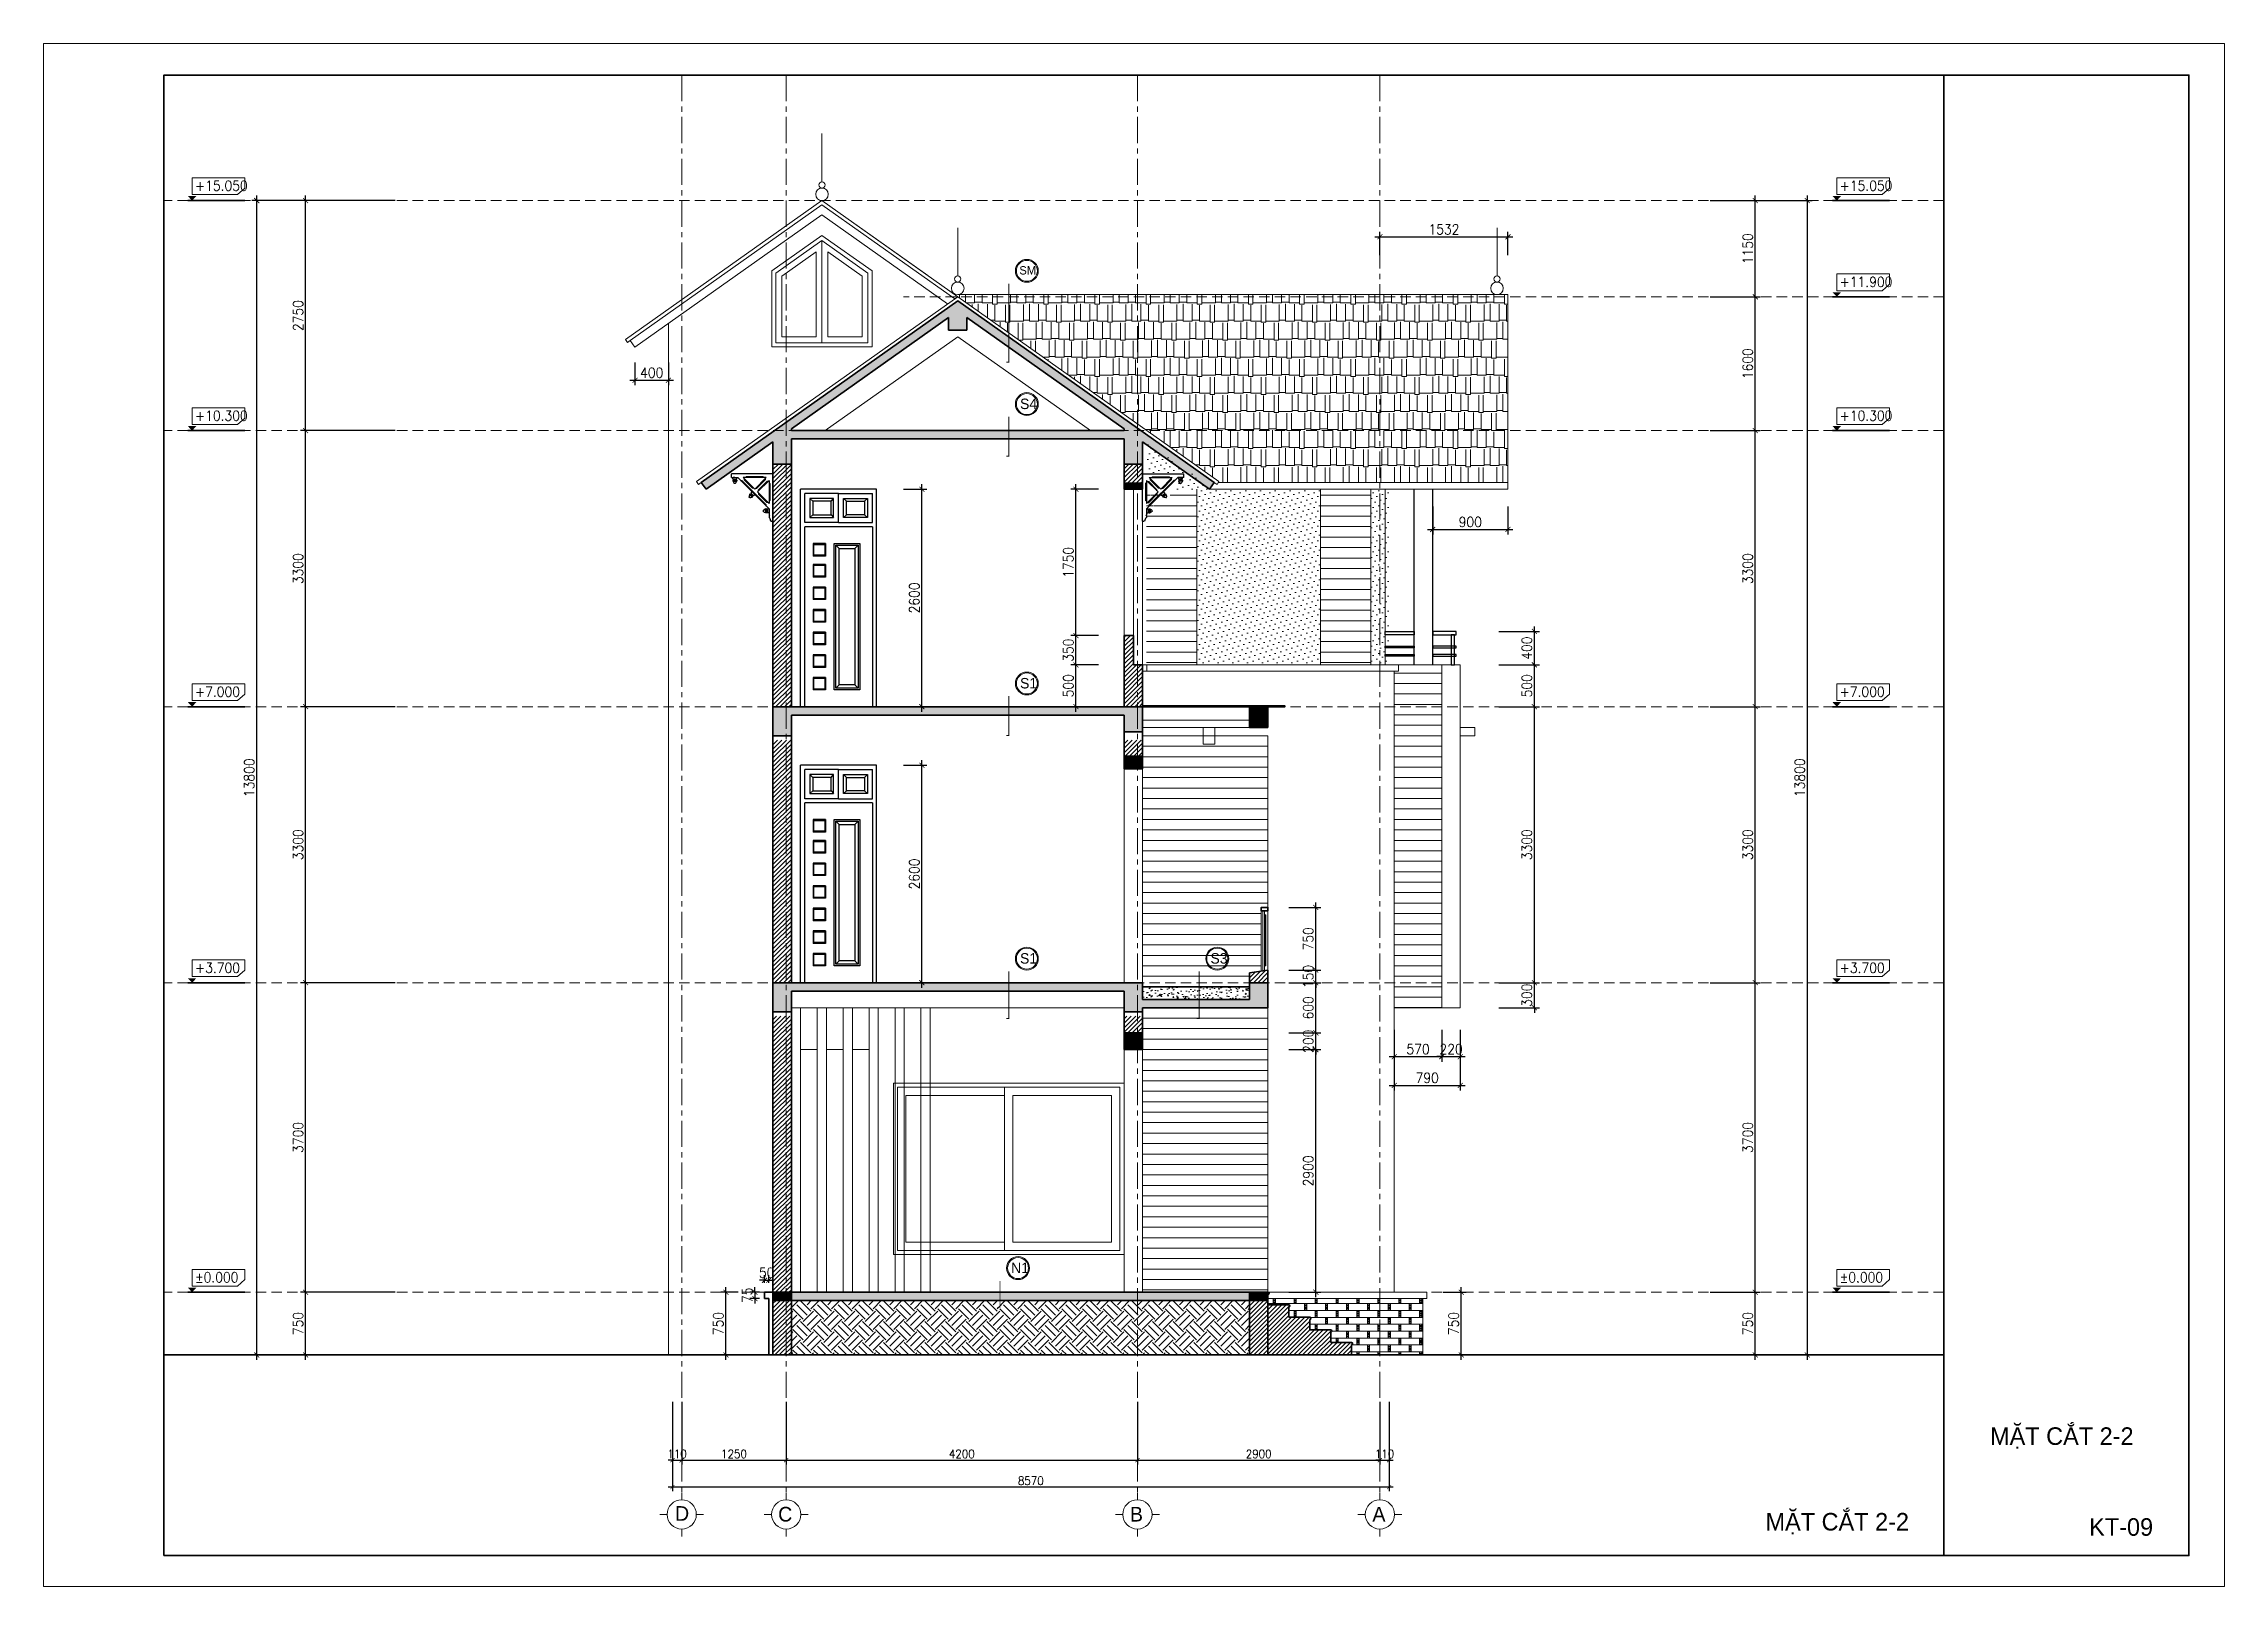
# Model space of a CAD drawing. Header units: millimetres. Extents: x -529782 to -142003, y -492574 to -273331.
# Drawn here: x -246325 to -220245, y -412168 to -393726 of the extents above; entities that cross this region are included whole.
import ezdxf
from ezdxf.enums import TextEntityAlignment as Align

# ---------------------------------------------------------------- set-up
doc = ezdxf.new("R2010")
doc.units = ezdxf.units.MM
doc.header["$LTSCALE"] = 500
doc.header["$MEASUREMENT"] = 0
doc.header["$PDMODE"] = 3
doc.linetypes.add('CENTER', pattern=[2, 1.25, -0.25, 0.25, -0.25])
doc.linetypes.add('HIDDEN', pattern=[0.375, 0.25, -0.125])
doc.layers.get('0').update_dxf_attribs({"linetype": 'CONTINUOUS', "lineweight": 13})
doc.layers.get('Defpoints').update_dxf_attribs({"color": 255, "linetype": 'CONTINUOUS', "lineweight": 13})
for name, color, linetype, lineweight in [('1.cat 30', 30, 'CONTINUOUS', 35), ('1.cot', 2, 'CONTINUOUS', 35), ('2.thay 145', 145, 'CONTINUOUS', 18), ('3.manh 08', 8, 'CONTINUOUS', 9), ('4.dim 08', 8, 'CONTINUOUS', 13), ('5.noi that 15', 15, 'CONTINUOUS', 9), ('6.khuat 75', 75, 'HIDDEN', 18), ('7.tim 67', 67, 'CENTER', 9), ('8.vat lieu 08', 8, 'CONTINUOUS', 5), ('9.text \xad white', 7, 'CONTINUOUS', 15), ('CA.thay 145', 145, 'CONTINUOUS', 18), ('CA.vat lieu 08', 8, 'CONTINUOUS', 5), ('cat', 4, 'CONTINUOUS', 35), ('Dim', 145, 'CONTINUOUS', 15)]:
    doc.layers.add(name, color=color, linetype=linetype, lineweight=lineweight)
for name, color, linetype in [('CUA', 115, 'CONTINUOUS'), ('DKT', 7, 'CONTINUOUS'), ('MANH', 5, 'CONTINUOUS'), ('MANH1', 155, 'CONTINUOUS'), ('MANH2', 8, 'CONTINUOUS'), ('THAY', 7, 'CONTINUOUS')]:
    doc.layers.add(name, color=color, linetype=linetype)
doc.styles.add('CA.JSC1', font='')
doc.styles.get("Standard").update_dxf_attribs({"font": 'txt.shx', "width": 0.9})
doc.styles.get('CA.JSC1').set_extended_font_data('.VnAvantH')
doc.dimstyles.new('CA 50', dxfattribs={"dimscale": 0, "dimtxt": 100, "dimasz": 50, "dimexe": 50, "dimexo": 0, "dimgap": 25, "dimtad": 1, "dimdec": 0, "dimzin": 0, "dimdsep": 46, "dimtxsty": 'Standard', "dimblk": 'ARCHTICK', "dimcen": 0.09, "dimdle": 50, "dimclrd": 256, "dimclre": 256, "dimclrt": 7, "dimadec": 0, "dimazin": 0, "dimtfac": 1, "dimtdec": 0, "dimtix": 1, "dimtmove": 2, "dimatfit": 3, "dimldrblk": 'DOT', "dimfxl": 1, "dimtolj": 1, "dimtzin": 0, "dimarcsym": 0})
doc.dimstyles.new('CA 60', dxfattribs={"dimscale": 0, "dimtxt": 120, "dimasz": 60, "dimexe": 60, "dimexo": 0, "dimgap": 30, "dimtad": 1, "dimdec": 0, "dimzin": 0, "dimdsep": 46, "dimtxsty": 'Standard', "dimblk": 'ARCHTICK', "dimcen": 0.09, "dimdle": 60, "dimclrd": 256, "dimclre": 256, "dimclrt": 7, "dimadec": 0, "dimazin": 0, "dimtfac": 1, "dimtdec": 0, "dimtix": 1, "dimtmove": 2, "dimatfit": 3, "dimldrblk": 'DOT', "dimfxl": 1, "dimtolj": 1, "dimtzin": 0, "dimarcsym": 0})
pattern_1 = [(0, (90029.5, 0), (4e-14, 125), [])]
pattern_2 = [(50, (90029.5, 0), (143.452037, -12.550427), [15, -165]), (355, (90029.5, 0), (-27.750267, 150.438427), [12, -132]), (100.4514, (90041.46, -1.05), (115.701876, 137.88791), [12.74804, -140.228422]), (46.1842, (90029.5, 40), (213.44821, -33.1038), [22.5, -247.5]), (96.6356, (90047.29, 37.24), (186.93254, 194.823574), [19.12206, -210.3426]), (351.1842, (90029.5, 40), (186.93239, 194.82372), [18, -198]), (21, (90049.5, 30), (119.38141, -80.523778), [15, -165]), (326, (90049.5, 30), (48.663066, 145.03001), [12, -132]), (71.4514, (90059.45, 23.29), (168.044526, 64.5061), [12.74804, -140.228422]), (37.5, (90029.5, 0), (2.431971, 66.578771), [0, -130.4, 0, -134, 0, -132.5]), (7.5, (90029.5, 0), (52.6139075, 78.882342), [0, -76.4, 0, -127.4, 0, -50.5]), (327.5, (89984.9, 0), (106.764487, -4.5109743), [0, -50, 0, -156, 0, -207]), (317.5, (89964.9, 0), (116.637234, 20.020996), [0, -65, 0, -103.6, 0, -147])]

msp = doc.modelspace()

# ---------------------------------------------------------------- texts
at = {"layer": '9.text \xad white', "style": 'CA.JSC1'}
for s, height, p in [('sm', 100, (-234656.3, -396485.8)), ('s4', 125, (-234647.7, -398094.2)), ('s1', 125, (-234647.7, -401433.8)), ('s1', 125, (-234647.7, -404723.4)), ('s3', 125, (-232370.6, -404723.4)), ('n1', 125, (-234755.1, -408423.4)), ('mÆt c¾t 2-2', 210, (-223047.1, -410477.2)), ('mÆt c¾t 2-2', 210, (-225732.5, -411500.5))]:
    msp.add_text(s, height=height, dxfattribs=at).set_placement(p)
for s, p in [('d', (-238689.3, -411296.8)), ('c', (-237455.8, -411305.7)), ('b', (-233255.8, -411305.7)), ('a', (-230355.8, -411305.7))]:
    msp.add_text(s, height=175, dxfattribs=at).set_placement(p, align=Align.MIDDLE)
msp.add_text('kt-09', height=210, dxfattribs=at).set_placement((-221479.4, -411563.4), align=Align.CENTER)
at = {"layer": '9.text \xad white', "lineweight": 100, "char_height": 120, "width": 546.9, "attachment_point": 1}
for s, insert in [('+15.050', (-244513.6, -395364.1)), ('+15.050', (-224844.5, -395364.1)), ('+11.900', (-224844.5, -396514.1)), ('+10.300', (-244513.6, -398114.1)), ('+10.300', (-224844.5, -398114.1)), ('+7.000', (-244513.6, -401414.1)), ('+7.000', (-224844.5, -401414.1)), ('+3.700', (-244513.6, -404714.1)), ('+3.700', (-224844.5, -404714.1)), ('%%P0.000', (-244513.6, -408414.1)), ('%%P0.000', (-224844.5, -408414.1))]:
    msp.add_mtext(s, dxfattribs=dict(at, insert=insert))

# ---------------------------------------------------------------- blocks, each defined once
blk = doc.blocks.new('C-SON2')
at = {"layer": 'THAY'}
for p, q in [((0, 0), (-740, 0)), ((-740, -70), (-740, 0)), ((0, -850), (0, 0)), ((-740, -70), (-645, -70)), ((-715, -100), (-715, -70)), ((-715, -100), (-645, -100)), ((-715, -115), (-645, -115)), ((-715, -115), (-715, -135)), ((-715, -135), (-645, -135)), ((-680, -70), (-710, -70)), ((-705, -115), (-705, -100)), ((-680, -70), (-630, -70)), ((-655, -115), (-655, -100)), ((-645, -100), (-645, -70)), ((-645, -115), (-645, -135)), ((-630, -70), (-70, -630)), ((-531, -70), (-325, -276)), ((-119, -70), (-531, -70)), ((-407, -357), (-421, -371)), ((-371, -421), (-421, -371)), ((-357, -407), (-407, -357)), ((-399, -364), (-389, -354)), ((-375, -325), (-396, -346)), ((-346, -396), (-396, -346)), ((-364, -399), (-354, -389)), ((-325, -375), (-346, -396)), ((-119, -70), (-325, -276)), ((-70, -119), (-276, -325)), ((-276, -325), (-70, -531)), ((-70, -119), (-70, -531)), ((-357, -407), (-371, -421)), ((-135, -630), (-135, -700)), ((-115, -630), (-135, -630)), ((-115, -700), (-135, -700)), ((-115, -630), (-115, -700)), ((-115, -640), (-100, -640)), ((-115, -690), (-100, -690)), ((-100, -630), (-100, -700)), ((-70, -630), (-100, -630)), ((-70, -700), (-100, -700)), ((-70, -630), (-70, -740)), ((-60, -740), (-70, -750)), ((-60, -740), (-70, -740)), ((-70, -750), (-70, -773)), ((0, -850), (-23, -850))]:
    blk.add_line(p, q, dxfattribs=at)
for centre, radius, start, end in [((-662, -129), 48.9, 187.4043, 235.4636), ((-734, -238), 82.1, 49.2759, 57.4025), ((-626, -238), 82.1, 122.5975, 130.7241), ((-698, -129), 48.9, 304.5364, 352.5957), ((-379, -404), 48.9, 142.4043, 190.4636), ((-507, -431), 82.1, 4.2759, 12.4025), ((-431, -507), 82.1, 77.5975, 85.7241), ((-404, -379), 48.9, 259.5364, 307.5957), ((-238, -611), 82.1, 319.2759, 327.4025), ((-238, -719), 82.1, 32.5975, 40.7241), ((-129, -683), 48.9, 97.4043, 145.4636), ((-129, -647), 48.9, 214.5364, 262.5957), ((-50, -773), 20, 180, 218.3976), ((-160, -860), 121, 12.3576, 38.3976), ((-23, -830), 20, 192.3576, 270)]:
    blk.add_arc(centre, radius, start, end, dxfattribs=at)
blk = doc.blocks.new('eerrt')
at = {"layer": 'Dim'}
for p, q in [((-75, -10), (-65, 0)), ((147, -10), (137, 0)), ((207, -70), (217, -80)), ((207, -292), (217, -282))]:
    blk.add_line(p, q, dxfattribs=at)
at = {"layer": 'MANH2'}
for p, q in [((137, 0), (-65, 0)), ((-134, -44), (-120, -44)), ((-120, -44), (174, -337)), ((-89, -23), (-89, -37)), ((-89, -37), (9, -135)), ((24, -135), (9, -135)), ((49, -135), (63, -135)), ((161, -37), (63, -135)), ((82, -154), (180, -56)), ((82, -168), (82, -154)), ((82, -194), (82, -208)), ((82, -208), (180, -306)), ((161, -23), (161, -37)), ((195, -56), (180, -56)), ((217, -80), (217, -282)), ((174, -352), (174, -337)), ((195, -306), (180, -306))]:
    blk.add_line(p, q, dxfattribs=at)
at = {"layer": 'cat', "xscale": 0.6696428571594879, "yscale": 0.6696428571594879, "zscale": 0.6696428571428918}
blk.add_blockref('C-SON2', (254, 37), dxfattribs=at)
blk = doc.blocks.new('jhgj')
at = {"layer": 'CUA'}
for p, q in [((-410, 310), (-410, 660)), ((-5, 660), (-410, 660)), ((-5, 660), (400, 660)), ((-5, 310), (-5, 660)), ((-5, 310), (-5, 660)), ((400, 310), (400, 660)), ((-5, 310), (-410, 310)), ((-5, 310), (400, 310)), ((400, 260), (-410, 260)), ((-410, -1890), (-410, 260)), ((-310, 60), (-310, -90)), ((-160, 60), (-160, -90)), ((400, 260), (400, -1890)), ((-310, -190), (-310, -340)), ((-160, -190), (-160, -340)), ((-310, -460), (-310, -610)), ((-160, -460), (-160, -610)), ((-310, -730), (-310, -880)), ((-160, -730), (-160, -880)), ((-310, -1000), (-310, -1150)), ((-160, -1000), (-160, -1150)), ((-310, -1270), (-310, -1420)), ((-160, -1270), (-160, -1420)), ((-310, -1540), (-310, -1690)), ((-160, -1540), (-160, -1690))]:
    blk.add_line(p, q, dxfattribs=at)
at = {"layer": 'CUA', "linetype": 'Continuous', "ltscale": 50}
for p, q in [((-160, 60), (-310, 60)), ((0, 0), (-40, 40)), ((190, 0), (230, 40)), ((-160, -90), (-310, -90)), ((-160, -190), (-310, -190)), ((-160, -340), (-310, -340)), ((-160, -460), (-310, -460)), ((-160, -610), (-310, -610)), ((-160, -730), (-310, -730)), ((-160, -880), (-310, -880)), ((-160, -1000), (-310, -1000)), ((-160, -1150), (-310, -1150)), ((-160, -1270), (-310, -1270)), ((-160, -1420), (-310, -1420)), ((-160, -1540), (-310, -1540)), ((-160, -1690), (-310, -1690)), ((0, -1630), (-40, -1670)), ((190, -1630), (230, -1670))]:
    blk.add_line(p, q, dxfattribs=at)
at = {"layer": 'CUA'}
for points in [[(-60, 60), (250, 60), (250, -1690), (-60, -1690)], [(-40, 40), (230, 40), (230, -1670), (-40, -1670)]]:
    blk.add_lwpolyline(points, close=True, dxfattribs=at)
at = {"layer": 'MANH'}
for points in [[(-315, 405), (-92, 405), (-92, 565), (-315, 565)], [(305, 405), (90, 405), (90, 565), (305, 565)], [(-170, -80), (-300, -80), (-300, 50), (-170, 50)], [(0, 0), (190, 0), (190, -1630), (0, -1630)], [(-170, -330), (-300, -330), (-300, -200), (-170, -200)], [(-170, -600), (-300, -600), (-300, -470), (-170, -470)], [(-170, -870), (-300, -870), (-300, -740), (-170, -740)], [(-170, -1140), (-300, -1140), (-300, -1010), (-170, -1010)], [(-170, -1410), (-300, -1410), (-300, -1280), (-170, -1280)], [(-170, -1680), (-300, -1680), (-300, -1550), (-170, -1550)]]:
    blk.add_lwpolyline(points, close=True, dxfattribs=at)
at = {"layer": 'MANH1', "linetype": 'HIDDEN', "ltscale": 1000}
for p, q in [((-315, 565), (-350, 600)), ((-92, 565), (-65, 600)), ((90, 565), (55, 600)), ((305, 565), (340, 600)), ((-315, 405), (-350, 370)), ((-92, 405), (-65, 370)), ((90, 405), (55, 370)), ((305, 405), (340, 370))]:
    blk.add_line(p, q, dxfattribs=at)
for points in [[(-350, 370), (-65, 370), (-65, 600), (-350, 600)], [(340, 370), (55, 370), (55, 600), (340, 600)]]:
    blk.add_lwpolyline(points, close=True, dxfattribs=at)
at = {"layer": 'THAY'}
for p, q in [((450, 710), (-460, 710)), ((-460, -1890), (-460, 710)), ((450, -1890), (450, 710)), ((-460, -1890), (450, -1890))]:
    blk.add_line(p, q, dxfattribs=at)
blk = doc.blocks.new('khung co loan')
at = {"layer": '1.cat 30'}
blk.add_lwpolyline([(1158, -14553), (1158, -303), (20658, -303), (20658, -14553)], close=True, dxfattribs=at)
blk.add_lwpolyline([(18298, -303), (18298, -14553)], dxfattribs=at)
at = {"layer": '3.manh 08'}
blk.add_lwpolyline([(0, -14850), (21000, -14850), (21000, 0), (0, 0)], close=True, dxfattribs=at)
blk = doc.blocks.new('ki hieu cost')
at = {"layer": '1.cat 30'}
blk.add_line((-119313, -196390), (-118176, -196390), dxfattribs=at)
at = {"layer": '3.manh 08'}
blk.add_lwpolyline([(-119227, -195934), (-119227, -196268), (-118320, -196268), (-118176, -196139), (-118176, -195934)], close=True, dxfattribs=at)
blk.add_solid([(-119313, -196299), (-119142, -196299), (-119227, -196390)], dxfattribs=at)
blk = doc.blocks.new('_ArchTick')
at = {"color": 1, "linetype": 'ByBlock', "const_width": 0.15}
blk.add_lwpolyline([(-0.5, -0.5), (0.5, 0.5)], dxfattribs=at)
blk = doc.blocks.new('*D160')
at = {"layer": '4.dim 08', "lineweight": -2, "transparency": 16777216}
for p, q in [((-242121, -408652), (-243252, -408652)), ((-243192, -409462), (-243192, -408592)), ((-242121, -409402), (-243252, -409402))]:
    blk.add_line(p, q, dxfattribs=at)
at = {"layer": 'Defpoints', "color": 0, "transparency": 16777216}
for p in [(-243192, -408652), (-242121, -408652), (-242121, -409402)]:
    blk.add_point(p, dxfattribs=at)
at = {"layer": '4.dim 08', "lineweight": -2, "transparency": 16777216, "xscale": 60, "yscale": 60, "zscale": 60}
for p, rotation in [((-243192, -408652), 90), ((-243192, -409402), 270)]:
    blk.add_blockref('_ArchTick', p, dxfattribs=dict(at, rotation=rotation))
at = {"layer": '4.dim 08', "color": 7, "transparency": 16777216, "insert": (-243282, -409027), "char_height": 120, "attachment_point": 5, "rotation": 90}
blk.add_mtext('\\A1;750', dxfattribs=at)
blk = doc.blocks.new('_DOT')
at = {"color": 1, "linetype": 'ByBlock'}
blk.add_line((-0.5, 0), (-1, 0), dxfattribs=at)
at = {"color": 1, "linetype": 'ByBlock', "const_width": 0.5}
blk.add_lwpolyline([(-0.25, 0, 1), (0.25, 0, 1)], format="xyb", close=True, dxfattribs=at)
blk = doc.blocks.new('*D161')
at = {"layer": '4.dim 08', "lineweight": -2, "transparency": 16777216}
for p, q in [((-242121, -404952), (-243252, -404952)), ((-243192, -408712), (-243192, -404892)), ((-242121, -408652), (-243252, -408652))]:
    blk.add_line(p, q, dxfattribs=at)
at = {"layer": 'Defpoints', "color": 0, "transparency": 16777216}
for p in [(-243192, -404952), (-242121, -404952), (-242121, -408652)]:
    blk.add_point(p, dxfattribs=at)
at = {"layer": '4.dim 08', "lineweight": -2, "transparency": 16777216, "xscale": 60, "yscale": 60, "zscale": 60}
for p, rotation in [((-243192, -404952), 90), ((-243192, -408652), 270)]:
    blk.add_blockref('_ArchTick', p, dxfattribs=dict(at, rotation=rotation))
at = {"layer": '4.dim 08', "color": 7, "transparency": 16777216, "insert": (-243282, -406802), "char_height": 120, "attachment_point": 5, "rotation": 90}
blk.add_mtext('\\A1;3700', dxfattribs=at)
blk = doc.blocks.new('*D162')
at = {"layer": '4.dim 08', "lineweight": -2, "transparency": 16777216}
for p, q in [((-243192, -405012), (-243192, -401592)), ((-242121, -401652), (-243252, -401652)), ((-242121, -404952), (-243252, -404952))]:
    blk.add_line(p, q, dxfattribs=at)
at = {"layer": 'Defpoints', "color": 0, "transparency": 16777216}
for p in [(-243192, -401652), (-242121, -401652), (-242121, -404952)]:
    blk.add_point(p, dxfattribs=at)
at = {"layer": '4.dim 08', "lineweight": -2, "transparency": 16777216, "xscale": 60, "yscale": 60, "zscale": 60}
for p, rotation in [((-243192, -401652), 90), ((-243192, -404952), 270)]:
    blk.add_blockref('_ArchTick', p, dxfattribs=dict(at, rotation=rotation))
at = {"layer": '4.dim 08', "color": 7, "transparency": 16777216, "insert": (-243282, -403302), "char_height": 120, "attachment_point": 5, "rotation": 90}
blk.add_mtext('\\A1;3300', dxfattribs=at)
blk = doc.blocks.new('*D163')
at = {"layer": '4.dim 08', "lineweight": -2, "transparency": 16777216}
for p, q in [((-242121, -398352), (-243252, -398352)), ((-243192, -401712), (-243192, -398292)), ((-242121, -401652), (-243252, -401652))]:
    blk.add_line(p, q, dxfattribs=at)
at = {"layer": 'Defpoints', "color": 0, "transparency": 16777216}
for p in [(-243192, -398352), (-242121, -398352), (-242121, -401652)]:
    blk.add_point(p, dxfattribs=at)
at = {"layer": '4.dim 08', "lineweight": -2, "transparency": 16777216, "xscale": 60, "yscale": 60, "zscale": 60}
for p, rotation in [((-243192, -398352), 90), ((-243192, -401652), 270)]:
    blk.add_blockref('_ArchTick', p, dxfattribs=dict(at, rotation=rotation))
at = {"layer": '4.dim 08', "color": 7, "transparency": 16777216, "insert": (-243282, -400002), "char_height": 120, "attachment_point": 5, "rotation": 90}
blk.add_mtext('\\A1;3300', dxfattribs=at)
blk = doc.blocks.new('*D164')
at = {"layer": '4.dim 08', "lineweight": -2, "transparency": 16777216}
for p, q in [((-242121, -395602), (-243252, -395602)), ((-243192, -398412), (-243192, -395542)), ((-242121, -398352), (-243252, -398352))]:
    blk.add_line(p, q, dxfattribs=at)
at = {"layer": 'Defpoints', "color": 0, "transparency": 16777216}
for p in [(-243192, -395602), (-242121, -395602), (-242121, -398352)]:
    blk.add_point(p, dxfattribs=at)
at = {"layer": '4.dim 08', "lineweight": -2, "transparency": 16777216, "xscale": 60, "yscale": 60, "zscale": 60}
for p, rotation in [((-243192, -395602), 90), ((-243192, -398352), 270)]:
    blk.add_blockref('_ArchTick', p, dxfattribs=dict(at, rotation=rotation))
at = {"layer": '4.dim 08', "color": 7, "transparency": 16777216, "insert": (-243282, -396977), "char_height": 120, "attachment_point": 5, "rotation": 90}
blk.add_mtext('\\A1;2750', dxfattribs=at)
blk = doc.blocks.new('*D165')
at = {"layer": '4.dim 08', "lineweight": -2, "transparency": 16777216}
for p, q in [((-242121, -395602), (-243836, -395602)), ((-243776, -409462), (-243776, -395542)), ((-242121, -409402), (-243836, -409402))]:
    blk.add_line(p, q, dxfattribs=at)
at = {"layer": 'Defpoints', "color": 0, "transparency": 16777216}
for p in [(-243776, -395602), (-242121, -395602), (-242121, -409402)]:
    blk.add_point(p, dxfattribs=at)
at = {"layer": '4.dim 08', "lineweight": -2, "transparency": 16777216, "xscale": 60, "yscale": 60, "zscale": 60}
for p, rotation in [((-243776, -395602), 90), ((-243776, -409402), 270)]:
    blk.add_blockref('_ArchTick', p, dxfattribs=dict(at, rotation=rotation))
at = {"layer": '4.dim 08', "color": 7, "transparency": 16777216, "insert": (-243866, -402502), "char_height": 120, "attachment_point": 5, "rotation": 90}
blk.add_mtext('\\A1;13800', dxfattribs=at)
blk = doc.blocks.new('*D166')
at = {"layer": '4.dim 08', "lineweight": -2, "transparency": 16777216}
for p, q in [((-226394, -408652), (-225795, -408652)), ((-225855, -409462), (-225855, -408592)), ((-226394, -409402), (-225795, -409402))]:
    blk.add_line(p, q, dxfattribs=at)
at = {"layer": 'Defpoints', "color": 0, "transparency": 16777216}
for p in [(-226394, -408652), (-225855, -408652), (-226394, -409402)]:
    blk.add_point(p, dxfattribs=at)
at = {"layer": '4.dim 08', "lineweight": -2, "transparency": 16777216, "xscale": 60, "yscale": 60, "zscale": 60}
for p, rotation in [((-225855, -408652), 90), ((-225855, -409402), 270)]:
    blk.add_blockref('_ArchTick', p, dxfattribs=dict(at, rotation=rotation))
at = {"layer": '4.dim 08', "color": 7, "transparency": 16777216, "insert": (-225945, -409027), "char_height": 120, "attachment_point": 5, "rotation": 90}
blk.add_mtext('\\A1;750', dxfattribs=at)
blk = doc.blocks.new('*D167')
at = {"layer": '4.dim 08', "lineweight": -2, "transparency": 16777216}
for p, q in [((-226394, -404952), (-225795, -404952)), ((-225855, -408712), (-225855, -404892)), ((-226394, -408652), (-225795, -408652))]:
    blk.add_line(p, q, dxfattribs=at)
at = {"layer": 'Defpoints', "color": 0, "transparency": 16777216}
for p in [(-226394, -404952), (-225855, -404952), (-226394, -408652)]:
    blk.add_point(p, dxfattribs=at)
at = {"layer": '4.dim 08', "lineweight": -2, "transparency": 16777216, "xscale": 60, "yscale": 60, "zscale": 60}
for p, rotation in [((-225855, -404952), 90), ((-225855, -408652), 270)]:
    blk.add_blockref('_ArchTick', p, dxfattribs=dict(at, rotation=rotation))
at = {"layer": '4.dim 08', "color": 7, "transparency": 16777216, "insert": (-225945, -406802), "char_height": 120, "attachment_point": 5, "rotation": 90}
blk.add_mtext('\\A1;3700', dxfattribs=at)
blk = doc.blocks.new('*D168')
at = {"layer": '4.dim 08', "lineweight": -2, "transparency": 16777216}
for p, q in [((-225855, -405012), (-225855, -401592)), ((-226394, -401652), (-225795, -401652)), ((-226394, -404952), (-225795, -404952))]:
    blk.add_line(p, q, dxfattribs=at)
at = {"layer": 'Defpoints', "color": 0, "transparency": 16777216}
for p in [(-226394, -401652), (-225855, -401652), (-226394, -404952)]:
    blk.add_point(p, dxfattribs=at)
at = {"layer": '4.dim 08', "lineweight": -2, "transparency": 16777216, "xscale": 60, "yscale": 60, "zscale": 60}
for p, rotation in [((-225855, -401652), 90), ((-225855, -404952), 270)]:
    blk.add_blockref('_ArchTick', p, dxfattribs=dict(at, rotation=rotation))
at = {"layer": '4.dim 08', "color": 7, "transparency": 16777216, "insert": (-225945, -403302), "char_height": 120, "attachment_point": 5, "rotation": 90}
blk.add_mtext('\\A1;3300', dxfattribs=at)
blk = doc.blocks.new('*D169')
at = {"layer": '4.dim 08', "lineweight": -2, "transparency": 16777216}
for p, q in [((-226394, -398352), (-225795, -398352)), ((-225855, -401712), (-225855, -398292)), ((-226394, -401652), (-225795, -401652))]:
    blk.add_line(p, q, dxfattribs=at)
at = {"layer": 'Defpoints', "color": 0, "transparency": 16777216}
for p in [(-226394, -398352), (-225855, -398352), (-226394, -401652)]:
    blk.add_point(p, dxfattribs=at)
at = {"layer": '4.dim 08', "lineweight": -2, "transparency": 16777216, "xscale": 60, "yscale": 60, "zscale": 60}
for p, rotation in [((-225855, -398352), 90), ((-225855, -401652), 270)]:
    blk.add_blockref('_ArchTick', p, dxfattribs=dict(at, rotation=rotation))
at = {"layer": '4.dim 08', "color": 7, "transparency": 16777216, "insert": (-225945, -400002), "char_height": 120, "attachment_point": 5, "rotation": 90}
blk.add_mtext('\\A1;3300', dxfattribs=at)
blk = doc.blocks.new('*D170')
at = {"layer": '4.dim 08', "lineweight": -2, "transparency": 16777216}
for p, q in [((-226394, -396752), (-225795, -396752)), ((-225855, -398412), (-225855, -396692)), ((-226394, -398352), (-225795, -398352))]:
    blk.add_line(p, q, dxfattribs=at)
at = {"layer": 'Defpoints', "color": 0, "transparency": 16777216}
for p in [(-226394, -396752), (-225855, -396752), (-226394, -398352)]:
    blk.add_point(p, dxfattribs=at)
at = {"layer": '4.dim 08', "lineweight": -2, "transparency": 16777216, "xscale": 60, "yscale": 60, "zscale": 60}
for p, rotation in [((-225855, -396752), 90), ((-225855, -398352), 270)]:
    blk.add_blockref('_ArchTick', p, dxfattribs=dict(at, rotation=rotation))
at = {"layer": '4.dim 08', "color": 7, "transparency": 16777216, "insert": (-225945, -397552), "char_height": 120, "attachment_point": 5, "rotation": 90}
blk.add_mtext('\\A1;1600', dxfattribs=at)
blk = doc.blocks.new('*D171')
at = {"layer": '4.dim 08', "lineweight": -2, "transparency": 16777216}
for p, q in [((-226394, -395602), (-225795, -395602)), ((-225855, -396812), (-225855, -395542)), ((-226394, -396752), (-225795, -396752))]:
    blk.add_line(p, q, dxfattribs=at)
at = {"layer": 'Defpoints', "color": 0, "transparency": 16777216}
for p in [(-226394, -395602), (-225855, -395602), (-226394, -396752)]:
    blk.add_point(p, dxfattribs=at)
at = {"layer": '4.dim 08', "lineweight": -2, "transparency": 16777216, "xscale": 60, "yscale": 60, "zscale": 60}
for p, rotation in [((-225855, -395602), 90), ((-225855, -396752), 270)]:
    blk.add_blockref('_ArchTick', p, dxfattribs=dict(at, rotation=rotation))
at = {"layer": '4.dim 08', "color": 7, "transparency": 16777216, "insert": (-225945, -396177), "char_height": 120, "attachment_point": 5, "rotation": 90}
blk.add_mtext('\\A1;1150', dxfattribs=at)
blk = doc.blocks.new('*D172')
at = {"layer": '4.dim 08', "lineweight": -2, "transparency": 16777216}
for p, q in [((-226394, -395602), (-225173, -395602)), ((-225233, -395542), (-225233, -409462)), ((-226394, -409402), (-225173, -409402))]:
    blk.add_line(p, q, dxfattribs=at)
at = {"layer": 'Defpoints', "color": 0, "transparency": 16777216}
for p in [(-226394, -395602), (-226394, -409402), (-225233, -409402)]:
    blk.add_point(p, dxfattribs=at)
at = {"layer": '4.dim 08', "lineweight": -2, "transparency": 16777216, "xscale": 60, "yscale": 60, "zscale": 60}
for p, rotation in [((-225233, -395602), 90), ((-225233, -409402), 270)]:
    blk.add_blockref('_ArchTick', p, dxfattribs=dict(at, rotation=rotation))
at = {"layer": '4.dim 08', "color": 7, "transparency": 16777216, "insert": (-225323, -402502), "char_height": 120, "attachment_point": 5, "rotation": 90}
blk.add_mtext('\\A1;13800', dxfattribs=at)
blk = doc.blocks.new('A$C41BA5761')
at = {"layer": '2.thay 145'}
blk.add_lwpolyline([(840, 525, -3898660.642288), (840, 525, 0.000001), (840, 525, 0.000001)], format="xyb", dxfattribs=at)
at = {"layer": '3.manh 08'}
for p, q in [((525, 1050), (525, 875)), ((175, 525), (0, 525)), ((875, 525), (1050, 525)), ((525, 0), (525, 175))]:
    blk.add_line(p, q, dxfattribs=at)
blk.add_arc((525, 525), 350, 360, 359.9999, dxfattribs=at)
blk = doc.blocks.new('*D186')
at = {"layer": '4.dim 08', "lineweight": -2, "transparency": 16777216}
for p, q in [((-238804, -409962), (-238804, -410710)), ((-238694, -409962), (-238694, -410710)), ((-238804, -410660), (-238854, -410660)), ((-238804, -410660), (-238694, -410660)), ((-238694, -410660), (-238644, -410660))]:
    blk.add_line(p, q, dxfattribs=at)
at = {"layer": 'Defpoints', "color": 0, "transparency": 16777216}
for p in [(-238804, -409962), (-238694, -409962), (-238694, -410660)]:
    blk.add_point(p, dxfattribs=at)
at = {"layer": '4.dim 08', "lineweight": -2, "transparency": 16777216, "xscale": 50, "yscale": 50, "zscale": 50}
blk.add_blockref('_ArchTick', (-238804, -410660), dxfattribs=at)
at = {"layer": '4.dim 08', "lineweight": -2, "transparency": 16777216, "xscale": 50, "yscale": 50, "zscale": 50, "rotation": 180}
blk.add_blockref('_ArchTick', (-238694, -410660), dxfattribs=at)
at = {"layer": '4.dim 08', "color": 7, "transparency": 16777216, "insert": (-238749, -410585), "char_height": 100, "attachment_point": 5}
blk.add_mtext('\\A1;110', dxfattribs=at)
blk = doc.blocks.new('*D187')
at = {"layer": '4.dim 08', "lineweight": -2, "transparency": 16777216}
for p, q in [((-238694, -409962), (-238694, -410710)), ((-237444, -409962), (-237444, -410710)), ((-238744, -410660), (-237394, -410660))]:
    blk.add_line(p, q, dxfattribs=at)
at = {"layer": 'Defpoints', "color": 0, "transparency": 16777216}
for p in [(-238694, -409962), (-237444, -409962), (-237444, -410660)]:
    blk.add_point(p, dxfattribs=at)
at = {"layer": '4.dim 08', "lineweight": -2, "transparency": 16777216, "xscale": 50, "yscale": 50, "zscale": 50, "rotation": 180}
blk.add_blockref('_ArchTick', (-238694, -410660), dxfattribs=at)
at = {"layer": '4.dim 08', "lineweight": -2, "transparency": 16777216, "xscale": 50, "yscale": 50, "zscale": 50}
blk.add_blockref('_ArchTick', (-237444, -410660), dxfattribs=at)
at = {"layer": '4.dim 08', "color": 7, "transparency": 16777216, "insert": (-238069, -410585), "char_height": 100, "attachment_point": 5}
blk.add_mtext('\\A1;1250', dxfattribs=at)
blk = doc.blocks.new('*D188')
at = {"layer": '4.dim 08', "lineweight": -2, "transparency": 16777216}
for p, q in [((-237444, -409962), (-237444, -410710)), ((-233244, -409962), (-233244, -410710)), ((-237494, -410660), (-233194, -410660))]:
    blk.add_line(p, q, dxfattribs=at)
at = {"layer": 'Defpoints', "color": 0, "transparency": 16777216}
for p in [(-237444, -409962), (-233244, -409962), (-233244, -410660)]:
    blk.add_point(p, dxfattribs=at)
at = {"layer": '4.dim 08', "lineweight": -2, "transparency": 16777216, "xscale": 50, "yscale": 50, "zscale": 50, "rotation": 180}
blk.add_blockref('_ArchTick', (-237444, -410660), dxfattribs=at)
at = {"layer": '4.dim 08', "lineweight": -2, "transparency": 16777216, "xscale": 50, "yscale": 50, "zscale": 50}
blk.add_blockref('_ArchTick', (-233244, -410660), dxfattribs=at)
at = {"layer": '4.dim 08', "color": 7, "transparency": 16777216, "insert": (-235344, -410585), "char_height": 100, "attachment_point": 5}
blk.add_mtext('\\A1;4200', dxfattribs=at)
blk = doc.blocks.new('*D189')
at = {"layer": '4.dim 08', "lineweight": -2, "transparency": 16777216}
for p, q in [((-233244, -409962), (-233244, -410710)), ((-230344, -409962), (-230344, -410710)), ((-233294, -410660), (-230294, -410660))]:
    blk.add_line(p, q, dxfattribs=at)
at = {"layer": 'Defpoints', "color": 0, "transparency": 16777216}
for p in [(-233244, -409962), (-230344, -409962), (-230344, -410660)]:
    blk.add_point(p, dxfattribs=at)
at = {"layer": '4.dim 08', "lineweight": -2, "transparency": 16777216, "xscale": 50, "yscale": 50, "zscale": 50, "rotation": 180}
blk.add_blockref('_ArchTick', (-233244, -410660), dxfattribs=at)
at = {"layer": '4.dim 08', "lineweight": -2, "transparency": 16777216, "xscale": 50, "yscale": 50, "zscale": 50}
blk.add_blockref('_ArchTick', (-230344, -410660), dxfattribs=at)
at = {"layer": '4.dim 08', "color": 7, "transparency": 16777216, "insert": (-231794, -410585), "char_height": 100, "attachment_point": 5}
blk.add_mtext('\\A1;2900', dxfattribs=at)
blk = doc.blocks.new('*D190')
at = {"layer": '4.dim 08', "lineweight": -2, "transparency": 16777216}
for p, q in [((-230344, -409962), (-230344, -410710)), ((-230234, -409962), (-230234, -410710)), ((-230344, -410660), (-230394, -410660)), ((-230344, -410660), (-230234, -410660)), ((-230234, -410660), (-230184, -410660))]:
    blk.add_line(p, q, dxfattribs=at)
at = {"layer": 'Defpoints', "color": 0, "transparency": 16777216}
for p in [(-230344, -409962), (-230234, -409962), (-230234, -410660)]:
    blk.add_point(p, dxfattribs=at)
at = {"layer": '4.dim 08', "lineweight": -2, "transparency": 16777216, "xscale": 50, "yscale": 50, "zscale": 50}
blk.add_blockref('_ArchTick', (-230344, -410660), dxfattribs=at)
at = {"layer": '4.dim 08', "lineweight": -2, "transparency": 16777216, "xscale": 50, "yscale": 50, "zscale": 50, "rotation": 180}
blk.add_blockref('_ArchTick', (-230234, -410660), dxfattribs=at)
at = {"layer": '4.dim 08', "color": 7, "transparency": 16777216, "insert": (-230289, -410585), "char_height": 100, "attachment_point": 5}
blk.add_mtext('\\A1;110', dxfattribs=at)
blk = doc.blocks.new('*D191')
at = {"layer": '4.dim 08', "lineweight": -2, "transparency": 16777216}
for p, q in [((-238804, -409962), (-238804, -411031)), ((-230234, -409962), (-230234, -411031)), ((-230184, -410981), (-238854, -410981))]:
    blk.add_line(p, q, dxfattribs=at)
at = {"layer": 'Defpoints', "color": 0, "transparency": 16777216}
for p in [(-238804, -409962), (-230234, -409962), (-238804, -410981)]:
    blk.add_point(p, dxfattribs=at)
at = {"layer": '4.dim 08', "lineweight": -2, "transparency": 16777216, "xscale": 50, "yscale": 50, "zscale": 50, "rotation": 180}
blk.add_blockref('_ArchTick', (-238804, -410981), dxfattribs=at)
at = {"layer": '4.dim 08', "lineweight": -2, "transparency": 16777216, "xscale": 50, "yscale": 50, "zscale": 50}
blk.add_blockref('_ArchTick', (-230234, -410981), dxfattribs=at)
at = {"layer": '4.dim 08', "color": 7, "transparency": 16777216, "insert": (-234519, -410906), "char_height": 100, "attachment_point": 5}
blk.add_mtext('\\A1;8570', dxfattribs=at)
blk = doc.blocks.new('*D198')
at = {"layer": '4.dim 08', "lineweight": -2, "transparency": 16777216}
for p, q in [((-231433, -405752), (-231051, -405752)), ((-231111, -408712), (-231111, -405692)), ((-231433, -408652), (-231051, -408652))]:
    blk.add_line(p, q, dxfattribs=at)
at = {"layer": 'Defpoints', "color": 0, "transparency": 16777216}
for p in [(-231433, -405752), (-231111, -405752), (-231433, -408652)]:
    blk.add_point(p, dxfattribs=at)
at = {"layer": '4.dim 08', "lineweight": -2, "transparency": 16777216, "xscale": 60, "yscale": 60, "zscale": 60}
for p, rotation in [((-231111, -405752), 90), ((-231111, -408652), 270)]:
    blk.add_blockref('_ArchTick', p, dxfattribs=dict(at, rotation=rotation))
at = {"layer": '4.dim 08', "color": 7, "transparency": 16777216, "insert": (-231201, -407202), "char_height": 120, "attachment_point": 5, "rotation": 90}
blk.add_mtext('\\A1;2900', dxfattribs=at)
blk = doc.blocks.new('*D199')
at = {"layer": '4.dim 08', "lineweight": -2, "transparency": 16777216}
for p, q in [((-231111, -405552), (-231111, -405492)), ((-231433, -405552), (-231051, -405552)), ((-231433, -405752), (-231051, -405752)), ((-231111, -405752), (-231111, -405552)), ((-231111, -405752), (-231111, -405812))]:
    blk.add_line(p, q, dxfattribs=at)
at = {"layer": 'Defpoints', "color": 0, "transparency": 16777216}
for p in [(-231433, -405552), (-231433, -405752), (-231111, -405552)]:
    blk.add_point(p, dxfattribs=at)
at = {"layer": '4.dim 08', "lineweight": -2, "transparency": 16777216, "xscale": 60, "yscale": 60, "zscale": 60}
for p, rotation in [((-231111, -405552), 270), ((-231111, -405752), 90)]:
    blk.add_blockref('_ArchTick', p, dxfattribs=dict(at, rotation=rotation))
at = {"layer": '4.dim 08', "color": 7, "transparency": 16777216, "insert": (-231201, -405652), "char_height": 120, "attachment_point": 5, "rotation": 90}
blk.add_mtext('\\A1;200', dxfattribs=at)
blk = doc.blocks.new('*D200')
at = {"layer": '4.dim 08', "lineweight": -2, "transparency": 16777216}
for p, q in [((-229587, -408652), (-229312, -408652)), ((-229372, -409462), (-229372, -408592)), ((-229587, -409402), (-229312, -409402))]:
    blk.add_line(p, q, dxfattribs=at)
at = {"layer": 'Defpoints', "color": 0, "transparency": 16777216}
for p in [(-229587, -408652), (-229372, -408652), (-229587, -409402)]:
    blk.add_point(p, dxfattribs=at)
at = {"layer": '4.dim 08', "lineweight": -2, "transparency": 16777216, "xscale": 60, "yscale": 60, "zscale": 60}
for p, rotation in [((-229372, -408652), 90), ((-229372, -409402), 270)]:
    blk.add_blockref('_ArchTick', p, dxfattribs=dict(at, rotation=rotation))
at = {"layer": '4.dim 08', "color": 7, "transparency": 16777216, "insert": (-229462, -409027), "char_height": 120, "attachment_point": 5, "rotation": 90}
blk.add_mtext('\\A1;750', dxfattribs=at)
blk = doc.blocks.new('*D201')
at = {"layer": '4.dim 08', "lineweight": -2, "transparency": 16777216}
for p, q in [((-228922, -404952), (-228437, -404952)), ((-228497, -404952), (-228497, -404892)), ((-228497, -405252), (-228497, -404952)), ((-228922, -405252), (-228437, -405252)), ((-228497, -405252), (-228497, -405312))]:
    blk.add_line(p, q, dxfattribs=at)
at = {"layer": 'Defpoints', "color": 0, "transparency": 16777216}
for p in [(-228922, -404952), (-228497, -404952), (-228922, -405252)]:
    blk.add_point(p, dxfattribs=at)
at = {"layer": '4.dim 08', "lineweight": -2, "transparency": 16777216, "xscale": 60, "yscale": 60, "zscale": 60}
for p, rotation in [((-228497, -404952), 270), ((-228497, -405252), 90)]:
    blk.add_blockref('_ArchTick', p, dxfattribs=dict(at, rotation=rotation))
at = {"layer": '4.dim 08', "color": 7, "transparency": 16777216, "insert": (-228587, -405102), "char_height": 120, "attachment_point": 5, "rotation": 90}
blk.add_mtext('\\A1;300', dxfattribs=at)
blk = doc.blocks.new('*D202')
at = {"layer": '4.dim 08', "lineweight": -2, "transparency": 16777216}
for p, q in [((-228497, -405012), (-228497, -401592)), ((-228922, -401652), (-228437, -401652)), ((-228922, -404952), (-228437, -404952))]:
    blk.add_line(p, q, dxfattribs=at)
at = {"layer": 'Defpoints', "color": 0, "transparency": 16777216}
for p in [(-228922, -401652), (-228497, -401652), (-228922, -404952)]:
    blk.add_point(p, dxfattribs=at)
at = {"layer": '4.dim 08', "lineweight": -2, "transparency": 16777216, "xscale": 60, "yscale": 60, "zscale": 60}
for p, rotation in [((-228497, -401652), 90), ((-228497, -404952), 270)]:
    blk.add_blockref('_ArchTick', p, dxfattribs=dict(at, rotation=rotation))
at = {"layer": '4.dim 08', "color": 7, "transparency": 16777216, "insert": (-228587, -403302), "char_height": 120, "attachment_point": 5, "rotation": 90}
blk.add_mtext('\\A1;3300', dxfattribs=at)
blk = doc.blocks.new('*D203')
at = {"layer": '4.dim 08', "lineweight": -2, "transparency": 16777216}
for p, q in [((-228497, -401712), (-228497, -401092)), ((-228922, -401152), (-228437, -401152)), ((-228922, -401652), (-228437, -401652))]:
    blk.add_line(p, q, dxfattribs=at)
at = {"layer": 'Defpoints', "color": 0, "transparency": 16777216}
for p in [(-228922, -401152), (-228497, -401152), (-228922, -401652)]:
    blk.add_point(p, dxfattribs=at)
at = {"layer": '4.dim 08', "lineweight": -2, "transparency": 16777216, "xscale": 60, "yscale": 60, "zscale": 60}
for p, rotation in [((-228497, -401152), 90), ((-228497, -401652), 270)]:
    blk.add_blockref('_ArchTick', p, dxfattribs=dict(at, rotation=rotation))
at = {"layer": '4.dim 08', "color": 7, "transparency": 16777216, "insert": (-228587, -401402), "char_height": 120, "attachment_point": 5, "rotation": 90}
blk.add_mtext('\\A1;500', dxfattribs=at)
blk = doc.blocks.new('*D204')
at = {"layer": '4.dim 08', "lineweight": -2, "transparency": 16777216}
for p, q in [((-228922, -400752), (-228437, -400752)), ((-228497, -401212), (-228497, -400692)), ((-228922, -401152), (-228437, -401152))]:
    blk.add_line(p, q, dxfattribs=at)
at = {"layer": 'Defpoints', "color": 0, "transparency": 16777216}
for p in [(-228922, -400752), (-228497, -400752), (-228922, -401152)]:
    blk.add_point(p, dxfattribs=at)
at = {"layer": '4.dim 08', "lineweight": -2, "transparency": 16777216, "xscale": 60, "yscale": 60, "zscale": 60}
for p, rotation in [((-228497, -400752), 90), ((-228497, -401152), 270)]:
    blk.add_blockref('_ArchTick', p, dxfattribs=dict(at, rotation=rotation))
at = {"layer": '4.dim 08', "color": 7, "transparency": 16777216, "insert": (-228587, -400952), "char_height": 120, "attachment_point": 5, "rotation": 90}
blk.add_mtext('\\A1;400', dxfattribs=at)
blk = doc.blocks.new('*D205')
at = {"layer": '4.dim 08', "lineweight": -2, "transparency": 16777216}
for p, q in [((-233980, -401712), (-233980, -401092)), ((-233711, -401152), (-234040, -401152)), ((-233711, -401652), (-234040, -401652))]:
    blk.add_line(p, q, dxfattribs=at)
at = {"layer": 'Defpoints', "color": 0, "transparency": 16777216}
for p in [(-233980, -401152), (-233711, -401152), (-233711, -401652)]:
    blk.add_point(p, dxfattribs=at)
at = {"layer": '4.dim 08', "lineweight": -2, "transparency": 16777216, "xscale": 60, "yscale": 60, "zscale": 60}
for p, rotation in [((-233980, -401152), 90), ((-233980, -401652), 270)]:
    blk.add_blockref('_ArchTick', p, dxfattribs=dict(at, rotation=rotation))
at = {"layer": '4.dim 08', "color": 7, "transparency": 16777216, "insert": (-234070, -401402), "char_height": 120, "attachment_point": 5, "rotation": 90}
blk.add_mtext('\\A1;500', dxfattribs=at)
blk = doc.blocks.new('*D206')
at = {"layer": '4.dim 08', "lineweight": -2, "transparency": 16777216}
for p, q in [((-233711, -400802), (-234040, -400802)), ((-233980, -401212), (-233980, -400742)), ((-233711, -401152), (-234040, -401152))]:
    blk.add_line(p, q, dxfattribs=at)
at = {"layer": 'Defpoints', "color": 0, "transparency": 16777216}
for p in [(-233980, -400802), (-233711, -400802), (-233711, -401152)]:
    blk.add_point(p, dxfattribs=at)
at = {"layer": '4.dim 08', "lineweight": -2, "transparency": 16777216, "xscale": 60, "yscale": 60, "zscale": 60}
for p, rotation in [((-233980, -400802), 90), ((-233980, -401152), 270)]:
    blk.add_blockref('_ArchTick', p, dxfattribs=dict(at, rotation=rotation))
at = {"layer": '4.dim 08', "color": 7, "transparency": 16777216, "insert": (-234070, -400977), "char_height": 120, "attachment_point": 5, "rotation": 90}
blk.add_mtext('\\A1;350', dxfattribs=at)
blk = doc.blocks.new('*D207')
at = {"layer": '4.dim 08', "lineweight": -2, "transparency": 16777216}
for p, q in [((-233980, -400862), (-233980, -398992)), ((-233711, -399052), (-234040, -399052)), ((-233711, -400802), (-234040, -400802))]:
    blk.add_line(p, q, dxfattribs=at)
at = {"layer": 'Defpoints', "color": 0, "transparency": 16777216}
for p in [(-233980, -399052), (-233711, -399052), (-233711, -400802)]:
    blk.add_point(p, dxfattribs=at)
at = {"layer": '4.dim 08', "lineweight": -2, "transparency": 16777216, "xscale": 60, "yscale": 60, "zscale": 60}
for p, rotation in [((-233980, -399052), 90), ((-233980, -400802), 270)]:
    blk.add_blockref('_ArchTick', p, dxfattribs=dict(at, rotation=rotation))
at = {"layer": '4.dim 08', "color": 7, "transparency": 16777216, "insert": (-234070, -399927), "char_height": 120, "attachment_point": 5, "rotation": 90}
blk.add_mtext('\\A1;1750', dxfattribs=at)
blk = doc.blocks.new('*D208')
at = {"layer": '4.dim 08', "lineweight": -2, "transparency": 16777216}
for p, q in [((-231433, -404952), (-231051, -404952)), ((-231111, -405612), (-231111, -404892)), ((-231433, -405552), (-231051, -405552))]:
    blk.add_line(p, q, dxfattribs=at)
at = {"layer": 'Defpoints', "color": 0, "transparency": 16777216}
for p in [(-231433, -404952), (-231111, -404952), (-231433, -405552)]:
    blk.add_point(p, dxfattribs=at)
at = {"layer": '4.dim 08', "lineweight": -2, "transparency": 16777216, "xscale": 60, "yscale": 60, "zscale": 60}
for p, rotation in [((-231111, -404952), 90), ((-231111, -405552), 270)]:
    blk.add_blockref('_ArchTick', p, dxfattribs=dict(at, rotation=rotation))
at = {"layer": '4.dim 08', "color": 7, "transparency": 16777216, "insert": (-231201, -405252), "char_height": 120, "attachment_point": 5, "rotation": 90}
blk.add_mtext('\\A1;600', dxfattribs=at)
blk = doc.blocks.new('*D209')
at = {"layer": '4.dim 08', "lineweight": -2, "transparency": 16777216}
for p, q in [((-231111, -404802), (-231111, -404742)), ((-231433, -404802), (-231051, -404802)), ((-231433, -404952), (-231051, -404952)), ((-231111, -404952), (-231111, -404802)), ((-231111, -404952), (-231111, -405012))]:
    blk.add_line(p, q, dxfattribs=at)
at = {"layer": 'Defpoints', "color": 0, "transparency": 16777216}
for p in [(-231433, -404802), (-231433, -404952), (-231111, -404802)]:
    blk.add_point(p, dxfattribs=at)
at = {"layer": '4.dim 08', "lineweight": -2, "transparency": 16777216, "xscale": 60, "yscale": 60, "zscale": 60}
for p, rotation in [((-231111, -404802), 270), ((-231111, -404952), 90)]:
    blk.add_blockref('_ArchTick', p, dxfattribs=dict(at, rotation=rotation))
at = {"layer": '4.dim 08', "color": 7, "transparency": 16777216, "insert": (-231201, -404877), "char_height": 120, "attachment_point": 5, "rotation": 90}
blk.add_mtext('\\A1;150', dxfattribs=at)
blk = doc.blocks.new('*D210')
at = {"layer": '4.dim 08', "lineweight": -2, "transparency": 16777216}
for p, q in [((-231433, -404052), (-231051, -404052)), ((-231111, -404862), (-231111, -403992)), ((-231433, -404802), (-231051, -404802))]:
    blk.add_line(p, q, dxfattribs=at)
at = {"layer": 'Defpoints', "color": 0, "transparency": 16777216}
for p in [(-231433, -404052), (-231111, -404052), (-231433, -404802)]:
    blk.add_point(p, dxfattribs=at)
at = {"layer": '4.dim 08', "lineweight": -2, "transparency": 16777216, "xscale": 60, "yscale": 60, "zscale": 60}
for p, rotation in [((-231111, -404052), 90), ((-231111, -404802), 270)]:
    blk.add_blockref('_ArchTick', p, dxfattribs=dict(at, rotation=rotation))
at = {"layer": '4.dim 08', "color": 7, "transparency": 16777216, "insert": (-231201, -404427), "char_height": 120, "attachment_point": 5, "rotation": 90}
blk.add_mtext('\\A1;750', dxfattribs=at)
blk = doc.blocks.new('*D211')
at = {"layer": '4.dim 08', "lineweight": -2, "transparency": 16777216}
for p, q in [((-236040, -402352), (-235762, -402352)), ((-235822, -405012), (-235822, -402292)), ((-236040, -404952), (-235762, -404952))]:
    blk.add_line(p, q, dxfattribs=at)
at = {"layer": 'Defpoints', "color": 0, "transparency": 16777216}
for p in [(-236040, -402352), (-235822, -402352), (-236040, -404952)]:
    blk.add_point(p, dxfattribs=at)
at = {"layer": '4.dim 08', "lineweight": -2, "transparency": 16777216, "xscale": 60, "yscale": 60, "zscale": 60}
for p, rotation in [((-235822, -402352), 90), ((-235822, -404952), 270)]:
    blk.add_blockref('_ArchTick', p, dxfattribs=dict(at, rotation=rotation))
at = {"layer": '4.dim 08', "color": 7, "transparency": 16777216, "insert": (-235912, -403652), "char_height": 120, "attachment_point": 5, "rotation": 90}
blk.add_mtext('\\A1;2600', dxfattribs=at)
blk = doc.blocks.new('*D212')
at = {"layer": '4.dim 08', "lineweight": -2, "transparency": 16777216}
for p, q in [((-235822, -401712), (-235822, -398992)), ((-236040, -399052), (-235762, -399052)), ((-236040, -401652), (-235762, -401652))]:
    blk.add_line(p, q, dxfattribs=at)
at = {"layer": 'Defpoints', "color": 0, "transparency": 16777216}
for p in [(-236040, -399052), (-235822, -399052), (-236040, -401652)]:
    blk.add_point(p, dxfattribs=at)
at = {"layer": '4.dim 08', "lineweight": -2, "transparency": 16777216, "xscale": 60, "yscale": 60, "zscale": 60}
for p, rotation in [((-235822, -399052), 90), ((-235822, -401652), 270)]:
    blk.add_blockref('_ArchTick', p, dxfattribs=dict(at, rotation=rotation))
at = {"layer": '4.dim 08', "color": 7, "transparency": 16777216, "insert": (-235912, -400352), "char_height": 120, "attachment_point": 5, "rotation": 90}
blk.add_mtext('\\A1;2600', dxfattribs=at)
blk = doc.blocks.new('*D213')
at = {"layer": '4.dim 08', "lineweight": -2, "transparency": 16777216}
for p, q in [((-238020, -408652), (-238226, -408652)), ((-238166, -409462), (-238166, -408592)), ((-238020, -409402), (-238226, -409402))]:
    blk.add_line(p, q, dxfattribs=at)
at = {"layer": 'Defpoints', "color": 0, "transparency": 16777216}
for p in [(-238166, -408652), (-238020, -408652), (-238020, -409402)]:
    blk.add_point(p, dxfattribs=at)
at = {"layer": '4.dim 08', "lineweight": -2, "transparency": 16777216, "xscale": 60, "yscale": 60, "zscale": 60}
for p, rotation in [((-238166, -408652), 90), ((-238166, -409402), 270)]:
    blk.add_blockref('_ArchTick', p, dxfattribs=dict(at, rotation=rotation))
at = {"layer": '4.dim 08', "color": 7, "transparency": 16777216, "insert": (-238256, -409027), "char_height": 120, "attachment_point": 5, "rotation": 90}
blk.add_mtext('\\A1;750', dxfattribs=at)
blk = doc.blocks.new('*D214')
at = {"layer": '4.dim 08', "lineweight": -2, "transparency": 16777216}
for p, q in [((-237763, -408652), (-237879, -408652)), ((-237819, -408652), (-237819, -408592)), ((-237819, -408652), (-237819, -408727)), ((-237763, -408727), (-237879, -408727)), ((-237819, -408727), (-237819, -408787))]:
    blk.add_line(p, q, dxfattribs=at)
at = {"layer": 'Defpoints', "color": 0, "transparency": 16777216}
for p in [(-237763, -408652), (-237819, -408727), (-237763, -408727)]:
    blk.add_point(p, dxfattribs=at)
at = {"layer": '4.dim 08', "lineweight": -2, "transparency": 16777216, "xscale": 60, "yscale": 60, "zscale": 60}
for p, rotation in [((-237819, -408652), 270), ((-237819, -408727), 90)]:
    blk.add_blockref('_ArchTick', p, dxfattribs=dict(at, rotation=rotation))
at = {"layer": '4.dim 08', "color": 7, "transparency": 16777216, "insert": (-237909, -408690), "char_height": 120, "attachment_point": 5, "rotation": 90}
blk.add_mtext('\\A1;75', dxfattribs=at)
blk = doc.blocks.new('*D215')
at = {"layer": '4.dim 08', "lineweight": -2, "transparency": 16777216}
for p, q in [((-237703, -408509), (-237763, -408509)), ((-237703, -408539), (-237703, -408449)), ((-237703, -408509), (-237653, -408509)), ((-237653, -408539), (-237653, -408449)), ((-237653, -408509), (-237593, -408509))]:
    blk.add_line(p, q, dxfattribs=at)
at = {"layer": 'Defpoints', "color": 0, "transparency": 16777216}
for p in [(-237703, -408539), (-237653, -408509), (-237653, -408539)]:
    blk.add_point(p, dxfattribs=at)
at = {"layer": '4.dim 08', "lineweight": -2, "transparency": 16777216, "xscale": 60, "yscale": 60, "zscale": 60}
blk.add_blockref('_ArchTick', (-237703, -408509), dxfattribs=at)
at = {"layer": '4.dim 08', "lineweight": -2, "transparency": 16777216, "xscale": 60, "yscale": 60, "zscale": 60, "rotation": 180}
blk.add_blockref('_ArchTick', (-237653, -408509), dxfattribs=at)
at = {"layer": '4.dim 08', "color": 7, "transparency": 16777216, "insert": (-237678, -408419), "char_height": 120, "attachment_point": 5}
blk.add_mtext('\\A1;50', dxfattribs=at)
blk = doc.blocks.new('*D216')
at = {"layer": '4.dim 08', "lineweight": -2, "transparency": 16777216}
for p, q in [((-230173, -405516), (-230173, -405896)), ((-229603, -405516), (-229603, -405896)), ((-230233, -405836), (-229543, -405836))]:
    blk.add_line(p, q, dxfattribs=at)
at = {"layer": 'Defpoints', "color": 0, "transparency": 16777216}
for p in [(-230173, -405516), (-229603, -405516), (-229603, -405836)]:
    blk.add_point(p, dxfattribs=at)
at = {"layer": '4.dim 08', "lineweight": -2, "transparency": 16777216, "xscale": 60, "yscale": 60, "zscale": 60, "rotation": 180}
blk.add_blockref('_ArchTick', (-230173, -405836), dxfattribs=at)
at = {"layer": '4.dim 08', "lineweight": -2, "transparency": 16777216, "xscale": 60, "yscale": 60, "zscale": 60}
blk.add_blockref('_ArchTick', (-229603, -405836), dxfattribs=at)
at = {"layer": '4.dim 08', "color": 7, "transparency": 16777216, "insert": (-229888, -405746), "char_height": 120, "attachment_point": 5}
blk.add_mtext('\\A1;570', dxfattribs=at)
blk = doc.blocks.new('*D217')
at = {"layer": '4.dim 08', "lineweight": -2, "transparency": 16777216}
for p, q in [((-229603, -405516), (-229603, -405896)), ((-229383, -405516), (-229383, -405896)), ((-229603, -405836), (-229663, -405836)), ((-229603, -405836), (-229383, -405836)), ((-229383, -405836), (-229323, -405836))]:
    blk.add_line(p, q, dxfattribs=at)
at = {"layer": 'Defpoints', "color": 0, "transparency": 16777216}
for p in [(-229603, -405516), (-229383, -405516), (-229383, -405836)]:
    blk.add_point(p, dxfattribs=at)
at = {"layer": '4.dim 08', "lineweight": -2, "transparency": 16777216, "xscale": 60, "yscale": 60, "zscale": 60}
blk.add_blockref('_ArchTick', (-229603, -405836), dxfattribs=at)
at = {"layer": '4.dim 08', "lineweight": -2, "transparency": 16777216, "xscale": 60, "yscale": 60, "zscale": 60, "rotation": 180}
blk.add_blockref('_ArchTick', (-229383, -405836), dxfattribs=at)
at = {"layer": '4.dim 08', "color": 7, "transparency": 16777216, "insert": (-229493, -405746), "char_height": 120, "attachment_point": 5}
blk.add_mtext('\\A1;220', dxfattribs=at)
blk = doc.blocks.new('*D218')
at = {"layer": '4.dim 08', "lineweight": -2, "transparency": 16777216}
for p, q in [((-230173, -405516), (-230173, -406239)), ((-229383, -405516), (-229383, -406239)), ((-230233, -406179), (-229323, -406179))]:
    blk.add_line(p, q, dxfattribs=at)
at = {"layer": 'Defpoints', "color": 0, "transparency": 16777216}
for p in [(-230173, -405516), (-229383, -405516), (-229383, -406179)]:
    blk.add_point(p, dxfattribs=at)
at = {"layer": '4.dim 08', "lineweight": -2, "transparency": 16777216, "xscale": 60, "yscale": 60, "zscale": 60, "rotation": 180}
blk.add_blockref('_ArchTick', (-230173, -406179), dxfattribs=at)
at = {"layer": '4.dim 08', "lineweight": -2, "transparency": 16777216, "xscale": 60, "yscale": 60, "zscale": 60}
blk.add_blockref('_ArchTick', (-229383, -406179), dxfattribs=at)
at = {"layer": '4.dim 08', "color": 7, "transparency": 16777216, "insert": (-229778, -406089), "char_height": 120, "attachment_point": 5}
blk.add_mtext('\\A1;790', dxfattribs=at)
blk = doc.blocks.new('*D219')
at = {"layer": '4.dim 08', "lineweight": -2, "transparency": 16777216}
for p, q in [((-230404, -396036), (-228753, -396036)), ((-230344, -396256), (-230344, -395976)), ((-228813, -396256), (-228813, -395976))]:
    blk.add_line(p, q, dxfattribs=at)
at = {"layer": 'Defpoints', "color": 0, "transparency": 16777216}
for p in [(-228813, -396036), (-230344, -396256), (-228813, -396256)]:
    blk.add_point(p, dxfattribs=at)
at = {"layer": '4.dim 08', "lineweight": -2, "transparency": 16777216, "xscale": 60, "yscale": 60, "zscale": 60, "rotation": 180}
blk.add_blockref('_ArchTick', (-230344, -396036), dxfattribs=at)
at = {"layer": '4.dim 08', "lineweight": -2, "transparency": 16777216, "xscale": 60, "yscale": 60, "zscale": 60}
blk.add_blockref('_ArchTick', (-228813, -396036), dxfattribs=at)
at = {"layer": '4.dim 08', "color": 7, "transparency": 16777216, "insert": (-229578, -395946), "char_height": 120, "attachment_point": 5}
blk.add_mtext('\\A1;1532', dxfattribs=at)
blk = doc.blocks.new('*D220')
at = {"layer": '4.dim 08', "lineweight": -2, "transparency": 16777216}
for p, q in [((-229713, -399258), (-229713, -399594)), ((-228813, -399258), (-228813, -399594)), ((-229773, -399534), (-228753, -399534))]:
    blk.add_line(p, q, dxfattribs=at)
at = {"layer": 'Defpoints', "color": 0, "transparency": 16777216}
for p in [(-229713, -399258), (-228813, -399258), (-228813, -399534)]:
    blk.add_point(p, dxfattribs=at)
at = {"layer": '4.dim 08', "lineweight": -2, "transparency": 16777216, "xscale": 60, "yscale": 60, "zscale": 60, "rotation": 180}
blk.add_blockref('_ArchTick', (-229713, -399534), dxfattribs=at)
at = {"layer": '4.dim 08', "lineweight": -2, "transparency": 16777216, "xscale": 60, "yscale": 60, "zscale": 60}
blk.add_blockref('_ArchTick', (-228813, -399534), dxfattribs=at)
at = {"layer": '4.dim 08', "color": 7, "transparency": 16777216, "insert": (-229263, -399444), "char_height": 120, "attachment_point": 5}
blk.add_mtext('\\A1;900', dxfattribs=at)
blk = doc.blocks.new('*D221')
at = {"layer": '4.dim 08', "lineweight": -2, "transparency": 16777216}
for p, q in [((-239253, -397538), (-239253, -397810)), ((-238853, -397538), (-238853, -397810)), ((-239313, -397750), (-238793, -397750))]:
    blk.add_line(p, q, dxfattribs=at)
at = {"layer": 'Defpoints', "color": 0, "transparency": 16777216}
for p in [(-239253, -397538), (-238853, -397538), (-238853, -397750)]:
    blk.add_point(p, dxfattribs=at)
at = {"layer": '4.dim 08', "lineweight": -2, "transparency": 16777216, "xscale": 60, "yscale": 60, "zscale": 60, "rotation": 180}
blk.add_blockref('_ArchTick', (-239253, -397750), dxfattribs=at)
at = {"layer": '4.dim 08', "lineweight": -2, "transparency": 16777216, "xscale": 60, "yscale": 60, "zscale": 60}
blk.add_blockref('_ArchTick', (-238853, -397750), dxfattribs=at)
at = {"layer": '4.dim 08', "color": 7, "transparency": 16777216, "insert": (-239053, -397660), "char_height": 120, "attachment_point": 5}
blk.add_mtext('\\A1;400', dxfattribs=at)
blk = doc.blocks.new('kim')
at = {"layer": '4.dim 08'}
blk.add_line((0, 225), (0, 800), dxfattribs=at)
for centre, radius in [((0, 75), 75), ((0, 187.5), 37.5)]:
    blk.add_circle(centre, radius, dxfattribs=at)
blk = doc.blocks.new('A$C31C4286B')
at = {"layer": '2.thay 145'}
blk.add_circle((492, 948), 251, dxfattribs=at)
at = {"layer": '3.manh 08', "color": 8}
blk.add_circle((492, 948), 274, dxfattribs=at)
at = {"layer": '5.noi that 15', "color": 2, "ltscale": 5}
blk.add_lwpolyline([(61, 644, 22.4, 22.4, 0), (61, 11, 22.4, 22.4, 0), (0, 11, 0, 0, 0), (0, 948, 0, 0, 0), (218, 948, 0, 0, 0)], format="xyseb", dxfattribs=at)

# ---------------------------------------------------------------- dimensions: what is measured, and where the dimension line sits
at = {"layer": '4.dim 08'}
for base, p1, p2, picture, middle in [((-243776, -395602), (-242121, -409402), (-242121, -395602), '*D165', (-243866, -402502)), ((-243192.5, -395602), (-242121, -398352), (-242121, -395602), '*D164', (-243282.5, -396977)), ((-225855.5, -395602), (-226394, -396752), (-226394, -395602), '*D171', (-225945.5, -396177)), ((-225233, -409402), (-226394, -395602), (-226394, -409402), '*D172', (-225323, -402502)), ((-225855.5, -396752), (-226394, -398352), (-226394, -396752), '*D170', (-225945.5, -397552)), ((-243192.5, -398352), (-242121, -401652), (-242121, -398352), '*D163', (-243282.5, -400002)), ((-225855.5, -398352), (-226394, -401652), (-226394, -398352), '*D169', (-225945.5, -400002)), ((-235822.5, -399052), (-236040, -401652), (-236040, -399052), '*D212', (-235912.5, -400352)), ((-233980.5, -399052), (-233711, -400802), (-233711, -399052), '*D207', (-234070.5, -399927)), ((-233980.5, -400802), (-233711, -401152), (-233711, -400802), '*D206', (-234070.5, -400977)), ((-228497.5, -400752), (-228922, -401152), (-228922, -400752), '*D204', (-228587.5, -400952)), ((-233980.5, -401152), (-233711, -401652), (-233711, -401152), '*D205', (-234070.5, -401402)), ((-228497.5, -401152), (-228922, -401652), (-228922, -401152), '*D203', (-228587.5, -401402)), ((-243192.5, -401652), (-242121, -404952), (-242121, -401652), '*D162', (-243282.5, -403302)), ((-228497.5, -401652), (-228922, -404952), (-228922, -401652), '*D202', (-228587.5, -403302)), ((-225855.5, -401652), (-226394, -404952), (-226394, -401652), '*D168', (-225945.5, -403302)), ((-235822.5, -402352), (-236040, -404952), (-236040, -402352), '*D211', (-235912.5, -403652)), ((-231111, -404052), (-231433.5, -404802), (-231433.5, -404052), '*D210', (-231201, -404427)), ((-231111, -404802), (-231433.5, -404952), (-231433.5, -404802), '*D209', (-231201, -404877)), ((-243192.5, -404952), (-242121, -408652), (-242121, -404952), '*D161', (-243282.5, -406802)), ((-231111, -404952), (-231433.5, -405552), (-231433.5, -404952), '*D208', (-231201, -405252)), ((-228497.5, -404952), (-228922, -405252), (-228922, -404952), '*D201', (-228587.5, -405102)), ((-225855.5, -404952), (-226394, -408652), (-226394, -404952), '*D167', (-225945.5, -406802)), ((-231111, -405552), (-231433.5, -405752), (-231433.5, -405552), '*D199', (-231201, -405652)), ((-231111, -405752), (-231433.5, -408652), (-231433.5, -405752), '*D198', (-231201, -407202)), ((-243192.5, -408652), (-242121, -409402), (-242121, -408652), '*D160', (-243282.5, -409027)), ((-238166.5, -408652), (-238020.5, -409402), (-238020.5, -408652), '*D213', (-238256.5, -409027)), ((-237819.5, -408727), (-237763, -408652), (-237763, -408727), '*D214', (-237909.5, -408689.5)), ((-229372, -408652), (-229587, -409402), (-229587, -408652), '*D200', (-229462, -409027)), ((-225855.5, -408652), (-226394, -409402), (-226394, -408652), '*D166', (-225945.5, -409027))]:
    dim = msp.add_linear_dim(base=base, p1=p1, p2=p2, angle=90, dimstyle='CA 60', override={"dimscale": 1}, dxfattribs=at)
    dim.commit()
    dim.dimension.update_dxf_attribs({"geometry": picture, "text_midpoint": middle})
for base, p1, p2, picture, middle in [((-228812.5814881, -396036.5), (-230344.0814881, -396256), (-228812.5814881, -396256), '*D219', (-229578.3314881, -395946.5)), ((-238852.6, -397750.5), (-239252.6, -397538), (-238852.6, -397538), '*D221', (-239052.6, -397660.5)), ((-228812.6, -399533.5), (-229712.6, -399258.5), (-228812.6, -399258.5), '*D220', (-229262.6, -399443.5)), ((-229602.6, -405836.5), (-230172.6, -405516), (-229602.6, -405516), '*D216', (-229887.6, -405746.5)), ((-229382.6, -406179), (-230172.6, -405516), (-229382.6, -405516), '*D218', (-229777.6, -406089)), ((-229382.6, -405836.5), (-229602.6, -405516), (-229382.6, -405516), '*D217', (-229492.6, -405746.5)), ((-237652.6, -408509), (-237702.6, -408539), (-237652.6, -408539), '*D215', (-237677.6, -408419))]:
    dim = msp.add_linear_dim(base=base, p1=p1, p2=p2, dimstyle='CA 60', override={"dimscale": 1}, dxfattribs=at)
    dim.commit()
    dim.dimension.update_dxf_attribs({"geometry": picture, "text_midpoint": middle})
at = {"layer": '4.dim 08', "color": 251}
for base, p1, p2, picture, middle in [((-238694.1, -410660), (-238804.1, -409962), (-238694.1, -409962), '*D186', (-238749.1, -410585)), ((-238804.1, -410981), (-230234.1, -409962), (-238804.1, -409962), '*D191', (-234519.1, -410906)), ((-237444.1, -410660), (-238694.1, -409962), (-237444.1, -409962), '*D187', (-238069.1, -410585)), ((-233244.1, -410660), (-237444.1, -409962), (-233244.1, -409962), '*D188', (-235344.1, -410585)), ((-230344.1, -410660), (-233244.1, -409962), (-230344.1, -409962), '*D189', (-231794.1, -410585)), ((-230234.1, -410660), (-230344.1, -409962), (-230234.1, -409962), '*D190', (-230289.1, -410585))]:
    dim = msp.add_linear_dim(base=base, p1=p1, p2=p2, angle=180, dimstyle='CA 50', override={"dimscale": 1}, dxfattribs=at)
    dim.commit()
    dim.dimension.update_dxf_attribs({"geometry": picture, "text_midpoint": middle})

# ---------------------------------------------------------------- hatches: boundary and pattern name
at = {"layer": '1.cot'}
h = msp.add_hatch(color=256, dxfattribs=at)
h.paths.add_polyline_path([(-235392.6, -396800.5), (-238458.5, -398970.3), (-238458.5, -398974.2), (-238402.6, -399053.2), (-237602.6, -398487.1), (-237602.6, -398752), (-237382.6, -398752), (-237382.6, -398452), (-233402.6, -398452), (-233402.6, -398752), (-233182.6, -398752), (-233182.6, -398487.1), (-232382.6, -399053.2), (-232324.8, -398971.6)])
h.paths.add_polyline_path([(-235282.6, -397000.9), (-233402.6, -398331.4), (-233402.6, -398352), (-237382.6, -398352), (-237382.6, -398331.4), (-235502.6, -397000.9), (-235502.6, -397150.5), (-235282.6, -397150.5)], flags=16)
h = msp.add_hatch(color=256, dxfattribs=at)
h.paths.add_polyline_path([(-233244.1, -398982), (-233402.6, -398982), (-233402.6, -399052), (-233244.1, -399052)])
h.paths.add_polyline_path([(-233182.6, -398982), (-233244.1, -398982), (-233244.1, -399052), (-233182.6, -399052)])
for points in [[(-233182.6, -401652), (-237602.6, -401652), (-237602.6, -402002), (-237382.6, -402002), (-237382.6, -401752), (-233402.6, -401752), (-233402.6, -401952), (-233182.6, -401952)], [(-231682.6, -401652), (-231902.6, -401652), (-231902.6, -401902), (-231682.6, -401902)], [(-233182.6, -402244), (-233402.6, -402244), (-233402.6, -402394), (-233182.6, -402394)], [(-233182.6, -404952), (-233402.6, -404952), (-237602.6, -404952), (-237602.6, -405302), (-237382.6, -405302), (-237382.6, -405252), (-237382.6, -405052), (-233402.6, -405052), (-233402.6, -405302), (-233182.6, -405302), (-233182.6, -405252), (-231682.6, -405252), (-231682.6, -404952), (-231902.6, -404952), (-231902.6, -405152), (-233182.6, -405152)], [(-233182.6, -405552), (-233402.6, -405552), (-233402.6, -405752), (-233182.6, -405752)], [(-237382.6, -408652), (-237602.6, -408652), (-237602.6, -408752), (-237382.6, -408752)], [(-231682.6, -408652), (-231902.6, -408652), (-231902.6, -408752), (-231682.6, -408752)]]:
    msp.add_hatch(color=256, dxfattribs=at).paths.add_polyline_path(points)
at = {"layer": '3.manh 08'}
h = msp.add_hatch(dxfattribs=at)
h.set_pattern_fill('ANSI31', color=256, scale=1000, angle=315, style=0)
h.set_pattern_definition([(0, (-78241.26, 0), (4e-14, 125), [])])
h.paths.add_polyline_path([(-230454.1, -399053.2), (-231054.1, -399053.2), (-231054.1, -401152), (-230454.1, -401152)])
h.paths.add_polyline_path([(-232534.1, -399052), (-232850.2, -399052), (-232883.1, -399085), (-232868.9, -399099.2), (-232873.7, -399103.9), (-232866.6, -399111), (-232861.8, -399106.3), (-232852.4, -399115.7), (-232854.7, -399118.1, -0.2239431), (-232848.7, -399145.3, 0.0291568), (-232849.6, -399151.7, 0.0291568), (-232855.9, -399152.5, -0.2239431), (-232883.2, -399146.6), (-232885.5, -399148.9), (-232895, -399139.4), (-232890.2, -399134.7), (-232897.3, -399127.6), (-232902.1, -399132.3), (-232916.3, -399118.1), (-233087.2, -399289), (-233067.1, -399289), (-233067.1, -399295.7), (-233057.1, -399295.7), (-233057.1, -399289), (-233043.7, -399289), (-233043.7, -399292.3, -0.2239431), (-233020.2, -399307.4, 0.0291568), (-233016.3, -399312.5, 0.0291568), (-233020.2, -399317.6, -0.2239431), (-233043.7, -399332.6), (-233043.7, -399335.9), (-233057.1, -399335.9), (-233057.1, -399329.2), (-233067.1, -399329.2), (-233067.1, -399335.9), (-233087.2, -399335.9), (-233087.2, -399289), (-233053.7, -399255.6), (-233053.7, -399241.3), (-232864.4, -399052), (-232968.2, -399052), (-232962, -399058.2), (-232962, -399072.4), (-232949.4, -399085), (-232962, -399097.5), (-232962, -399111.7), (-233060.4, -399210.2), (-233074.6, -399210.2), (-233087.2, -399222.7), (-233087.2, -399196), (-233097.3, -399185.9), (-233097.3, -399052), (-233134.1, -399052), (-233134.1, -399436.4), (-233134.1, -401152), (-233044.1, -401152), (-232994.1, -401152), (-232534.1, -401152)])
h.paths.add_polyline_path([(-232949.4, -399085), (-232982.4, -399052), (-233087.2, -399052), (-233087.2, -399222.7)], flags=17)
h.paths.add_polyline_path([(-232890.1, -399584), (-232578.1, -399584), (-232578.1, -399764), (-232890.1, -399764)], flags=24)
h = msp.add_hatch(dxfattribs=at)
h.set_pattern_fill('ANSI31', color=256, scale=1000, angle=315, style=0)
h.paths.add_polyline_path([(-229602.6, -401152), (-230122.6, -401152), (-230122.6, -401227), (-230172.6, -401227), (-230172.6, -401652), (-229602.6, -401652)])
h.paths.add_polyline_path([(-229602.6, -401652), (-230172.6, -401652), (-230172.6, -404952), (-229602.6, -404952)])
h.paths.add_polyline_path([(-229602.6, -404952), (-230172.6, -404952), (-230172.6, -405252), (-229602.6, -405252)])
h = msp.add_hatch(dxfattribs=at)
h.set_pattern_fill('ANSI31', color=256, scale=1000, angle=315, style=0)
h.set_pattern_definition(pattern_1)
h.paths.add_polyline_path([(-231682.6, -401902), (-231902.6, -401902), (-232317.6, -401902), (-232317.6, -402102), (-232457.6, -402102), (-232457.6, -401902), (-233182.6, -401902), (-233182.6, -402002), (-233182.6, -402394), (-233182.6, -404952), (-233182.6, -405002), (-231902.6, -405002), (-231902.6, -404832), (-231762.6, -404812.9), (-231762.6, -404092), (-231762.6, -404052), (-231682.6, -404052)])
h = msp.add_hatch(dxfattribs=at)
h.set_pattern_fill('ANSI31', color=256, scale=1000, angle=315, style=0)
h.set_pattern_definition(pattern_1)
h.paths.add_polyline_path([(-231682.6, -405252), (-233182.6, -405252), (-233182.6, -405752), (-233182.6, -408652), (-231682.6, -408652)])
at = {"layer": '4.dim 08'}
h = msp.add_hatch(dxfattribs=at)
h.set_pattern_fill('DOTS', color=256, scale=1000, angle=315, style=0)
h.set_pattern_definition([(315, (-78241.256, 0), (66.291261, 22.097087), [0, -62.5])])
h.paths.add_polyline_path([(-231054.1, -399053.2), (-232334.1, -399053.2), (-233134.1, -398487.1), (-233134.1, -398867.2), (-232638.5, -398867.2), (-232638.5, -398914), (-232655.3, -398914), (-232655.3, -398934.1), (-232662, -398934.1), (-232662, -398944.2), (-232655.3, -398944.2), (-232655.3, -398957.6), (-232658.6, -398957.6, -0.2239431), (-232673.6, -398981.1, 0.0291568), (-232678.7, -398985, 0.0291568), (-232683.8, -398981.1, -0.2239431), (-232698.9, -398957.6), (-232702.2, -398957.6), (-232702.2, -398944.2), (-232695.5, -398944.2), (-232695.5, -398934.1), (-232702.2, -398934.1), (-232702.2, -398914), (-232712.2, -398914), (-232850.2, -399052), (-232534.1, -399052), (-232534.1, -401152), (-231054.1, -401152)])
h.paths.add_polyline_path([(-230344.1, -399053.2), (-230454.1, -399053.2), (-230454.1, -401152), (-230344.1, -401152)])
h.paths.add_polyline_path([(-230234.1, -399053.2), (-230344.1, -399053.2), (-230344.1, -401152), (-230234.1, -401152)])
at = {"layer": '8.vat lieu 08'}
h = msp.add_hatch(dxfattribs=at)
h.set_pattern_fill('AR-RSHKE', color=256, scale=18, style=0)
h.set_pattern_definition([(0, (48055.92, -250), (459, 216), [108, -90, 126, -54, 162, -72]), (0, (48163.92, -241), (459, 216), [90, -342, 72, -108]), (0, (48379.92, -263.5), (459, 216), [54, -558]), (90, (48055.92, -250), (-153, 216), [207, -657]), (90, (48163.92, -250), (-153, 216), [202.5, -661.5]), (90, (48253.92, -250), (-153, 216), [189, -675]), (90, (48379.92, -263.5), (-153, 216), [207, -657]), (90, (48433.92, -263.5), (-153, 216), [207, -657]), (90, (48595.92, -250), (-153, 216), [198, -666])])
h.paths.add_polyline_path([(-235392.6, -396725.8), (-235392.6, -396751.5), (-232269.1, -398962), (-232274.9, -398970.3), (-228812.6, -398970.3), (-228812.6, -396725.8)])
h = msp.add_hatch(dxfattribs=at)
h.set_pattern_fill('AR-CONC', color=256, scale=20, style=0)
h.set_pattern_definition(pattern_2)
h.paths.add_polyline_path([(-231902.6, -405002), (-233182.6, -405002), (-233182.6, -405152), (-231902.6, -405152)])
h = msp.add_hatch(dxfattribs=at)
h.set_pattern_fill('AR-CONC', color=256, scale=20, style=0)
h.set_pattern_definition(pattern_2)
h.paths.add_polyline_path([(-231902.6, -408652), (-237382.6, -408652), (-237382.6, -408752), (-231902.6, -408752)])
h = msp.add_hatch(dxfattribs=at)
h.set_pattern_fill('EARTH', color=256, scale=700, angle=45, style=0)
h.set_pattern_definition([(45, (90029.5, 0), (1e-14, 247.487373), [175, -175]), (45, (89983.1, 46.4), (1e-14, 247.487373), [175, -175]), (45, (89936.7, 92.8), (1e-14, 247.487373), [175, -175]), (135, (89936.7, 123.74), (-247.487373, 4e-14), [175, -175]), (135, (89983.1, 170.15), (-247.487373, 4e-14), [175, -175]), (135, (90029.5, 216.55), (-247.487373, 4e-14), [175, -175])])
h.paths.add_polyline_path([(-231902.6, -408752), (-237382.6, -408752), (-237382.6, -409402), (-231902.6, -409402)])
h = msp.add_hatch(dxfattribs=at)
h.set_pattern_fill('BRSTONE', color=256, scale=250, style=0)
h.set_pattern_definition([(0, (48055.92, 0), (0, 82.5), []), (90, (48280.92, 0), (-125, 82.5), [82.5, -82.5]), (90, (48255.92, 0), (-125, 82.5), [82.5, -82.5]), (0, (48280.92, 13.75), (125, 82.5), [-225, 25]), (0, (48280.92, 27.5), (125, 82.5), [-225, 25]), (0, (48280.92, 41.25), (125, 82.5), [-225, 25]), (0, (48280.92, 55), (125, 82.5), [-225, 25]), (0, (48280.92, 68.75), (125, 82.5), [-225, 25])])
h.paths.add_polyline_path([(-229832.6, -408727), (-231682.6, -408727), (-231682.6, -408802), (-231432.6, -408802, -1), (-231432.6, -408827), (-231432.6, -408952), (-231182.6, -408952, -1), (-231182.6, -408977), (-231182.6, -409102), (-230932.6, -409102, -1), (-230932.6, -409127), (-230932.6, -409252), (-230682.6, -409252, -1), (-230682.6, -409277), (-230682.6, -409402), (-229832.6, -409402)])
at = {"layer": 'CA.vat lieu 08'}
h = msp.add_hatch(dxfattribs=at)
h.set_pattern_fill('ANSI31', color=256, scale=300, style=0)
h.set_pattern_definition([(45, (16700.92, 0), (-26.5165043, 26.5165043), [])])
h.paths.add_polyline_path([(-237382.6, -398752), (-237602.6, -398752), (-237602.6, -401652), (-237382.6, -401652)])
h.paths.add_polyline_path([(-233182.6, -398867.2), (-233182.6, -398752), (-233402.6, -398752), (-233402.6, -398982), (-233182.6, -398982)])
h.paths.add_polyline_path([(-233182.6, -401152), (-233292.6, -401152), (-233292.6, -400802), (-233402.6, -400802), (-233402.6, -401652), (-233182.6, -401652)])
h.paths.add_polyline_path([(-233182.6, -402052), (-233402.6, -402052), (-233402.6, -402244), (-233182.6, -402244)])
h.paths.add_polyline_path([(-237382.6, -402052), (-237602.6, -402052), (-237602.6, -404952), (-237382.6, -404952)])
h.paths.add_polyline_path([(-231682.6, -404802), (-231742.6, -404810.2), (-231742.6, -404812.9), (-231762.6, -404812.9), (-231902.6, -404832), (-231902.6, -404952), (-231682.6, -404952)])
h.paths.add_polyline_path([(-233182.6, -405352), (-233402.6, -405352), (-233402.6, -405552), (-233182.6, -405552)])
h.paths.add_polyline_path([(-237382.6, -405352), (-237602.6, -405352), (-237602.6, -408652), (-237382.6, -408652)])
h.paths.add_polyline_path([(-231682.6, -408752), (-231902.6, -408752), (-231902.6, -409402), (-231682.6, -409402)])
h.paths.add_polyline_path([(-230932.6, -409127, 1), (-230932.6, -409102), (-231182.6, -409102), (-231182.6, -408977, 1), (-231182.6, -408952), (-231432.6, -408952), (-231432.6, -408827, 1), (-231432.6, -408802), (-231682.6, -408802), (-231682.6, -409402), (-230682.6, -409402), (-230682.6, -409277, 1), (-230682.6, -409252), (-230932.6, -409252)])
h.paths.add_polyline_path([(-237382.6, -408752), (-237602.6, -408752), (-237602.6, -409402), (-237382.6, -409402)])

# ---------------------------------------------------------------- linework, layer by layer
at = {"layer": '1.cat 30'}
for p, q in [((-235502.6, -397150.5), (-235502.6, -397000.9)), ((-235502.6, -397150.5), (-235282.6, -397150.5)), ((-235282.6, -397150.5), (-235282.6, -397000.9)), ((-237602.6, -408652), (-237602.6, -398487.1)), ((-237382.6, -398352), (-237382.6, -398331.4)), ((-233402.6, -398352), (-237382.6, -398352)), ((-237382.6, -401652), (-237382.6, -398452)), ((-233402.6, -398452), (-237382.6, -398452)), ((-233402.6, -398331.4), (-233402.6, -398352)), ((-233402.6, -398452), (-233402.6, -399052)), ((-233182.6, -398487.1), (-233182.6, -399052)), ((-237382.6, -398752), (-237602.6, -398752)), ((-233182.6, -398752), (-233402.6, -398752)), ((-233402.6, -398982), (-233182.6, -398982)), ((-232382.6, -399053.2), (-232324.8, -398971.6)), ((-232326.6, -398970.3), (-232326.6, -398970.3)), ((-233402.6, -399052), (-233182.6, -399052)), ((-233402.6, -400802), (-233402.6, -401652)), ((-233402.6, -400802), (-233292.6, -400802)), ((-233292.6, -401152), (-233292.6, -400802)), ((-233182.6, -401152), (-233292.6, -401152)), ((-233182.6, -401152), (-233182.6, -401952)), ((-233182.6, -401652), (-237602.6, -401652)), ((-237382.6, -404952), (-237382.6, -401752)), ((-233402.6, -401752), (-237382.6, -401752)), ((-233402.6, -401752), (-233402.6, -402394)), ((-231902.6, -401652), (-231682.6, -401652)), ((-231902.6, -401652), (-231902.6, -401902)), ((-231682.6, -401652), (-231682.6, -401902)), ((-237382.6, -402002), (-237602.6, -402002)), ((-233182.6, -401952), (-233402.6, -401952)), ((-233182.6, -401952), (-233182.6, -402394)), ((-231682.6, -401902), (-231902.6, -401902)), ((-231902.6, -401902), (-231682.6, -401902)), ((-233182.6, -402244), (-233402.6, -402244)), ((-233182.6, -402394), (-233402.6, -402394)), ((-233182.6, -404952), (-237602.6, -404952)), ((-233182.6, -404952), (-233182.6, -405152)), ((-231902.6, -405002), (-233182.6, -405002)), ((-231682.6, -404802), (-231902.6, -404832)), ((-231902.6, -405152), (-231902.6, -404832)), ((-231682.6, -404952), (-231902.6, -404952)), ((-231682.6, -405252), (-231682.6, -404802)), ((-237382.6, -408652), (-237382.6, -405052)), ((-233402.6, -405052), (-237382.6, -405052)), ((-233402.6, -405052), (-233402.6, -405752)), ((-231902.6, -405152), (-233182.6, -405152)), ((-233182.6, -405252), (-233182.6, -405752)), ((-231682.6, -405252), (-233182.6, -405252)), ((-237382.6, -405302), (-237602.6, -405302)), ((-233182.6, -405302), (-233402.6, -405302)), ((-233182.6, -405552), (-233402.6, -405552)), ((-233182.6, -405752), (-233402.6, -405752)), ((-237602.6, -408652), (-237702.6, -408652)), ((-237702.6, -408652), (-237702.6, -408727)), ((-237602.6, -409402), (-237602.6, -408652)), ((-231682.6, -408652), (-237602.6, -408652)), ((-237382.6, -409402), (-237382.6, -408652)), ((-231902.6, -408652), (-231902.6, -409402)), ((-231682.6, -408652), (-231682.6, -409402)), ((-231682.6, -408677), (-231682.6, -408802)), ((-237702.6, -408727), (-237652.6, -408727)), ((-237652.6, -408727), (-237652.6, -409402)), ((-231682.6, -408752), (-237602.6, -408752)), ((-231682.6, -408802), (-231432.6, -408802)), ((-231432.6, -408827), (-231432.6, -408952)), ((-231432.6, -408952), (-231182.6, -408952)), ((-231182.6, -408977), (-231182.6, -409102)), ((-231182.6, -409102), (-230932.6, -409102)), ((-230932.6, -409127), (-230932.6, -409252)), ((-223600.2, -409402), (-244886.6, -409402)), ((-230932.6, -409252), (-230682.6, -409252)), ((-230682.6, -409402), (-230682.6, -409277)), ((-230682.6, -409277), (-230682.6, -409402))]:
    msp.add_line(p, q, dxfattribs=at)
for points in [[(-238402.6, -399053.2), (-238460.3, -398971.6), (-235392.6, -396800.5), (-232324.8, -398971.6)], [(-237382.6, -398331.4), (-235502.6, -397000.9)], [(-235282.6, -397000.9), (-233402.6, -398331.4)], [(-238402.6, -399053.2), (-237602.6, -398487.1)], [(-233182.6, -398487.1), (-232382.6, -399053.2)]]:
    msp.add_lwpolyline(points, dxfattribs=at)
for points in [[(-233182.6, -401642), (-233182.6, -401652), (-231482.6, -401652), (-231482.6, -401642)], [(-231762.6, -404092), (-231682.6, -404092), (-231682.6, -404052), (-231762.6, -404052)]]:
    msp.add_lwpolyline(points, close=True, dxfattribs=at)
for centre in [(-231682.6, -408664.5), (-231432.6, -408814.5), (-231182.6, -408964.5), (-230932.6, -409114.5), (-230682.6, -409264.5)]:
    msp.add_arc(centre, 12.5, 270, 90, dxfattribs=at)
at = {"layer": '2.thay 145'}
for p, q in [((-239310.3, -397274.1), (-237016.9, -395651)), ((-239252.6, -397355.7), (-237016.9, -395773.5)), ((-237016.9, -395651), (-235427.2, -396776)), ((-237016.9, -395773.5), (-235513.8, -396837.3)), ((-236663.7, -395852), (-235749.1, -396499.3)), ((-235392.6, -396725.8), (-228812.6, -396725.8)), ((-239343, -397297.2), (-239366.1, -397264.5)), ((-239252.6, -397355.7), (-239310.3, -397274.1)), ((-238460.3, -398971.6), (-238493, -398994.7)), ((-238458.5, -398970.3), (-238458.5, -398970.3)), ((-232324.8, -398971.6), (-232292.2, -398994.7)), ((-232274.9, -398970.3), (-228812.6, -398970.3)), ((-233402.6, -399052), (-233402.6, -400802)), ((-233292.6, -399052), (-233292.6, -400802)), ((-233182.6, -399052), (-233182.6, -401152)), ((-228812.6, -399053.2), (-232382.6, -399053.2)), ((-233132.6, -401152), (-230172.6, -401152)), ((-233132.6, -401227), (-230172.6, -401227)), ((-229602.6, -401152), (-230282.6, -401152)), ((-230172.6, -401152), (-230122.6, -401152)), ((-230172.6, -401227), (-230122.6, -401227)), ((-230172.6, -401227), (-230172.6, -405252)), ((-230122.6, -401152), (-230122.6, -401227)), ((-233182.6, -401652), (-231902.6, -401652)), ((-233182.6, -401812), (-231902.6, -401812)), ((-231902.6, -401902), (-233182.6, -401902)), ((-231682.6, -402002), (-233182.6, -402002)), ((-231682.6, -404802), (-231682.6, -402002)), ((-231762.6, -404092), (-231762.6, -404812.9)), ((-231722.6, -404092), (-231722.6, -404807.5)), ((-233402.6, -405252), (-237382.6, -405252)), ((-229602.6, -405252), (-230172.6, -405252)), ((-237072.6, -405752), (-237272.6, -405752)), ((-236762.6, -405752), (-236962.6, -405752)), ((-236452.6, -405752), (-236652.6, -405752)), ((-233402.6, -405752), (-233402.6, -408652)), ((-233182.6, -405752), (-233182.6, -408652)), ((-236162.6, -408202), (-236162.6, -406152)), ((-236162.6, -406152), (-236142.6, -406152)), ((-236032.6, -406152), (-235832.6, -406152)), ((-236142.6, -408202), (-236162.6, -408202)), ((-235832.6, -408202), (-236032.6, -408202)), ((-233402.6, -408202), (-235722.6, -408202)), ((-229782.6, -408652), (-229782.6, -408727))]:
    msp.add_line(p, q, dxfattribs=at)
for points in [[(-239366.1, -397264.5), (-237016.9, -395602), (-235392.6, -396751.5)], [(-238493, -398994.7), (-238516.1, -398962), (-235392.6, -396751.5), (-232269.1, -398962), (-232292.2, -398994.7)], [(-239343, -397297.2), (-239310.3, -397274.1)]]:
    msp.add_lwpolyline(points, dxfattribs=at)
for points in [[(-236416.9, -396443.1), (-237016.9, -396018.5), (-237616.9, -396443.1), (-237616.9, -397352), (-236416.9, -397352)], [(-236466.9, -396469), (-237016.9, -396079.8), (-237566.9, -396469), (-237566.9, -397302), (-236466.9, -397302)], [(-237016.9, -396079.8), (-237566.9, -396469), (-237566.9, -397302), (-237016.9, -397302)], [(-237016.9, -396079.8), (-236466.9, -396469), (-236466.9, -397302), (-237016.9, -397302)], [(-237086.9, -396215.1), (-237496.9, -396505.2), (-237496.9, -397232), (-237086.9, -397232)], [(-236946.9, -396215.1), (-236536.9, -396505.2), (-236536.9, -397232), (-236946.9, -397232)], [(-232457.6, -402102), (-232317.6, -402102), (-232317.6, -401902), (-232457.6, -401902)], [(-229382.6, -401902), (-229207.6, -401902), (-229207.6, -402002), (-229382.6, -402002)], [(-233402.6, -402394), (-233182.6, -402394), (-233182.6, -404952), (-233402.6, -404952)], [(-231762.6, -404812.9), (-231742.6, -404812.9), (-231742.6, -404092), (-231762.6, -404092)], [(-231717.6, -404142), (-231707.6, -404142), (-231707.6, -404752), (-231717.6, -404752)]]:
    msp.add_lwpolyline(points, close=True, dxfattribs=at)
for centre in [(-234566.2, -396441.7), (-234566.2, -398035), (-234566.2, -401374.6), (-234566.2, -404664.2), (-232289, -404664.2)]:
    msp.add_circle(centre, 125.4, dxfattribs=at)
at = {"layer": '3.manh 08'}
msp.add_line((-235722.6, -406152), (-233402.6, -406152), dxfattribs=at)
for points in [[(-236162.6, -406152), (-233402.6, -406152), (-233402.6, -408202), (-236162.6, -408202)], [(-236112.6, -406202), (-233452.6, -406202), (-233452.6, -408152), (-236112.6, -408152)], [(-234832.6, -406302), (-236012.6, -406302), (-236012.6, -408052), (-234832.6, -408052)], [(-234832.6, -406202), (-233452.6, -406202), (-233452.6, -408152), (-234832.6, -408152)], [(-234732.6, -406302), (-233552.6, -406302), (-233552.6, -408052), (-234732.6, -408052)]]:
    msp.add_lwpolyline(points, close=True, dxfattribs=at)
at = {"layer": '3.manh 08', "color": 8}
for centre in [(-234566.2, -396441.7), (-234566.2, -398035), (-234566.2, -401374.6), (-234566.2, -404664.2), (-232289, -404664.2)]:
    msp.add_circle(centre, 136.8, dxfattribs=at)
at = {"layer": '5.noi that 15', "color": 2, "ltscale": 5}
for points in [[(-234781.4, -396593.4, 11.2, 11.2, 0), (-234781.4, -397533.6, 11.2, 11.2, 0), (-234812.1, -397533.6, 0, 0, 0), (-234812.1, -396441.7, 0, 0, 0), (-234703, -396441.7, 0, 0, 0)], [(-234781.4, -398186.7, 11.2, 11.2, 0), (-234781.4, -398658, 11.2, 11.2, 0), (-234812.1, -398658, 0, 0, 0), (-234812.1, -398035, 0, 0, 0), (-234703, -398035, 0, 0, 0)], [(-234781.4, -401526.3, 11.2, 11.2, 0), (-234781.4, -401997.5, 11.2, 11.2, 0), (-234812.1, -401997.5, 0, 0, 0), (-234812.1, -401374.6, 0, 0, 0), (-234703, -401374.6, 0, 0, 0)], [(-234781.4, -404815.9, 11.2, 11.2, 0), (-234781.4, -405378.6, 11.2, 11.2, 0), (-234812.1, -405378.6, 0, 0, 0), (-234812.1, -404664.2, 0, 0, 0), (-234703, -404664.2, 0, 0, 0)], [(-232504.2, -404815.9, 11.2, 11.2, 0), (-232504.2, -405378.6, 11.2, 11.2, 0), (-232535, -405378.6, 0, 0, 0), (-232535, -404664.2, 0, 0, 0), (-232425.9, -404664.2, 0, 0, 0)]]:
    msp.add_lwpolyline(points, format="xyseb", dxfattribs=at)
at = {"layer": '5.noi that 15'}
for points in [[(-237272.6, -408650.7), (-237272.6, -405252), (-237382.6, -405252), (-237382.6, -408650.7)], [(-236962.6, -408650.7), (-236962.6, -405252), (-237072.6, -405252), (-237072.6, -408650.7)], [(-236652.6, -408650.7), (-236652.6, -405252), (-236762.6, -405252), (-236762.6, -408650.7)], [(-236342.6, -408650.7), (-236342.6, -405252), (-236452.6, -405252), (-236452.6, -408650.7)], [(-236032.6, -408650.7), (-236032.6, -405252), (-236142.6, -405252), (-236142.6, -408650.7)], [(-235722.6, -408650.7), (-235722.6, -405252), (-235832.6, -405252), (-235832.6, -408650.7)]]:
    msp.add_lwpolyline(points, close=True, dxfattribs=at)
at = {"layer": '6.khuat 75'}
for p, q in [((-223600.2, -395602), (-244886.6, -395602)), ((-223600.2, -396752), (-236041, -396752)), ((-223600.2, -398352), (-244886.6, -398352)), ((-223600.2, -401652), (-244886.6, -401652)), ((-223600.2, -404952), (-244886.6, -404952)), ((-223600.2, -408652), (-244886.6, -408652))]:
    msp.add_line(p, q, dxfattribs=at)
at = {"layer": '7.tim 67', "ltscale": 0.5}
for p, q in [((-238694.1, -394102.7), (-238694.1, -411046)), ((-237444.1, -394102.7), (-237444.1, -411046)), ((-233244.1, -394102.7), (-233244.1, -411046)), ((-230344.1, -394102.7), (-230344.1, -411046))]:
    msp.add_line(p, q, dxfattribs=at)
at = {"layer": 'CA.thay 145'}
for p, q in [((-228812.6, -399053.2), (-228812.6, -396725.8)), ((-238852.6, -397072.6), (-238852.6, -409402)), ((-236979, -398352), (-235392.6, -397229.3)), ((-235392.6, -397229.3), (-233806.2, -398352)), ((-232534.1, -399052), (-232534.1, -401152)), ((-231054.1, -401152), (-231054.1, -399052)), ((-230454.1, -401152), (-230454.1, -399052)), ((-230282.6, -401152), (-230282.6, -399053.2)), ((-231682.6, -408652), (-231682.6, -405252)), ((-230172.6, -408652), (-230172.6, -405252)), ((-231682.6, -408652), (-229782.6, -408652)), ((-231682.6, -408727), (-229782.6, -408727)), ((-229832.6, -409402), (-229832.6, -408727)), ((-229832.6, -409402), (-229832.6, -408727))]:
    msp.add_line(p, q, dxfattribs=at)
at = {"layer": 'CA.thay 145', "color": 33}
for p, q in [((-233182.6, -401152), (-233132.6, -401152)), ((-233182.6, -401227), (-233132.6, -401227)), ((-233132.6, -401152), (-233132.6, -401227)), ((-229602.6, -401152), (-229602.6, -405252)), ((-229382.6, -401152), (-229602.6, -401152)), ((-229382.6, -401152), (-229382.6, -405252)), ((-229602.6, -405252), (-229382.6, -405252)), ((-229602.6, -405252), (-229382.6, -405252))]:
    msp.add_line(p, q, dxfattribs=at)
at = {"layer": 'DKT'}
for p, q in [((-229932.6, -401152), (-229932.6, -399053.2)), ((-229712.6, -401152), (-229712.6, -399053.2))]:
    msp.add_line(p, q, dxfattribs=at)
for points in [[(-230282.6, -400752), (-229932.6, -400752), (-229932.6, -400792), (-230282.6, -400792)], [(-229432.6, -400752), (-229712.6, -400752), (-229712.6, -400792), (-229432.6, -400792)], [(-229492.6, -400792), (-229492.6, -401152), (-229452.6, -401152), (-229452.6, -400792)], [(-230282.6, -400927), (-229932.6, -400927), (-229932.6, -400947), (-230282.6, -400947)], [(-230282.6, -401027), (-229932.6, -401027), (-229932.6, -401047), (-230282.6, -401047)], [(-229432.6, -400927), (-229712.6, -400927), (-229712.6, -400947), (-229432.6, -400947)], [(-229432.6, -401027), (-229712.6, -401027), (-229712.6, -401047), (-229432.6, -401047)]]:
    msp.add_lwpolyline(points, close=True, dxfattribs=at)

# ---------------------------------------------------------------- block references
at = {"layer": '1.cat 30'}
for p in [(-236812.6, -399762), (-236812.6, -403062)]:
    msp.add_blockref('jhgj', p, dxfattribs=at)
at = {"layer": '2.thay 145'}
for name, p, xscale, yscale, zscale in [('khung co loan', (-246325.1, -393725.8), 1.241924691043096, 1.241924691072199, 1.241924691059295), ('ki hieu cost', (-173012.7, -277768.3), 0.6000000000058208, 0.6000000000058208, 0.6000000000000001), ('ki hieu cost', (-153343.6, -277768.3), 0.6000000000058208, 0.6000000000058208, 0.6000000000000001), ('ki hieu cost', (-153343.6, -278918.2), 0.6000000000058208, 0.6000000000058208, 0.6000000000000001), ('ki hieu cost', (-173012.7, -280518.3), 0.6000000000058208, 0.6000000000058208, 0.6000000000000001), ('ki hieu cost', (-153343.6, -280518.3), 0.6000000000058208, 0.6000000000058208, 0.6000000000000001), ('ki hieu cost', (-173012.7, -283818.3), 0.6000000000058208, 0.6000000000058208, 0.6000000000000001), ('ki hieu cost', (-153343.6, -283818.3), 0.6000000000058208, 0.6000000000058208, 0.6000000000000001), ('ki hieu cost', (-173012.7, -287118.3), 0.6000000000058208, 0.6000000000058208, 0.6000000000000001), ('ki hieu cost', (-153343.6, -287118.3), 0.6000000000058208, 0.6000000000058208, 0.6000000000000001), ('ki hieu cost', (-173012.7, -290818.3), 0.6000000000058208, 0.6000000000058208, 0.6000000000000001), ('A$C31C4286B', (-234917.6, -408837.9), 0.5, 0.5, 0.5), ('ki hieu cost', (-153343.6, -290818.3), 0.6000000000058208, 0.6000000000058208, 0.6000000000000001)]:
    msp.add_blockref(name, p, dxfattribs=dict(at, xscale=xscale, yscale=yscale, zscale=zscale))
for name, p in [('kim', (-237016.9, -395602)), ('kim', (-235392.6, -396725.8)), ('kim', (-228943.5, -396725.8)), ('eerrt', (-237856.6, -398904))]:
    msp.add_blockref(name, p, dxfattribs=at)
at = {"layer": '2.thay 145', "xscale": -1}
msp.add_blockref('eerrt', (-232928.6, -398904), dxfattribs=at)
at = {"layer": '2.thay 145', "xscale": 0.5, "yscale": 0.5, "zscale": 0.5, "rotation": 90}
for p in [(-238431.6, -411571), (-237181.6, -411571), (-232981.6, -411571), (-230081.6, -411571)]:
    msp.add_blockref('A$C41BA5761', p, dxfattribs=at)

msp.set_redraw_order([(e.dxf.handle, doc.entitydb.next_handle()) for e in msp.query("TEXT MTEXT ATTDEF DIMENSION ARC_DIMENSION")])  # texts and dimensions are drawn at this point

doc.saveas('drawing.dxf')
